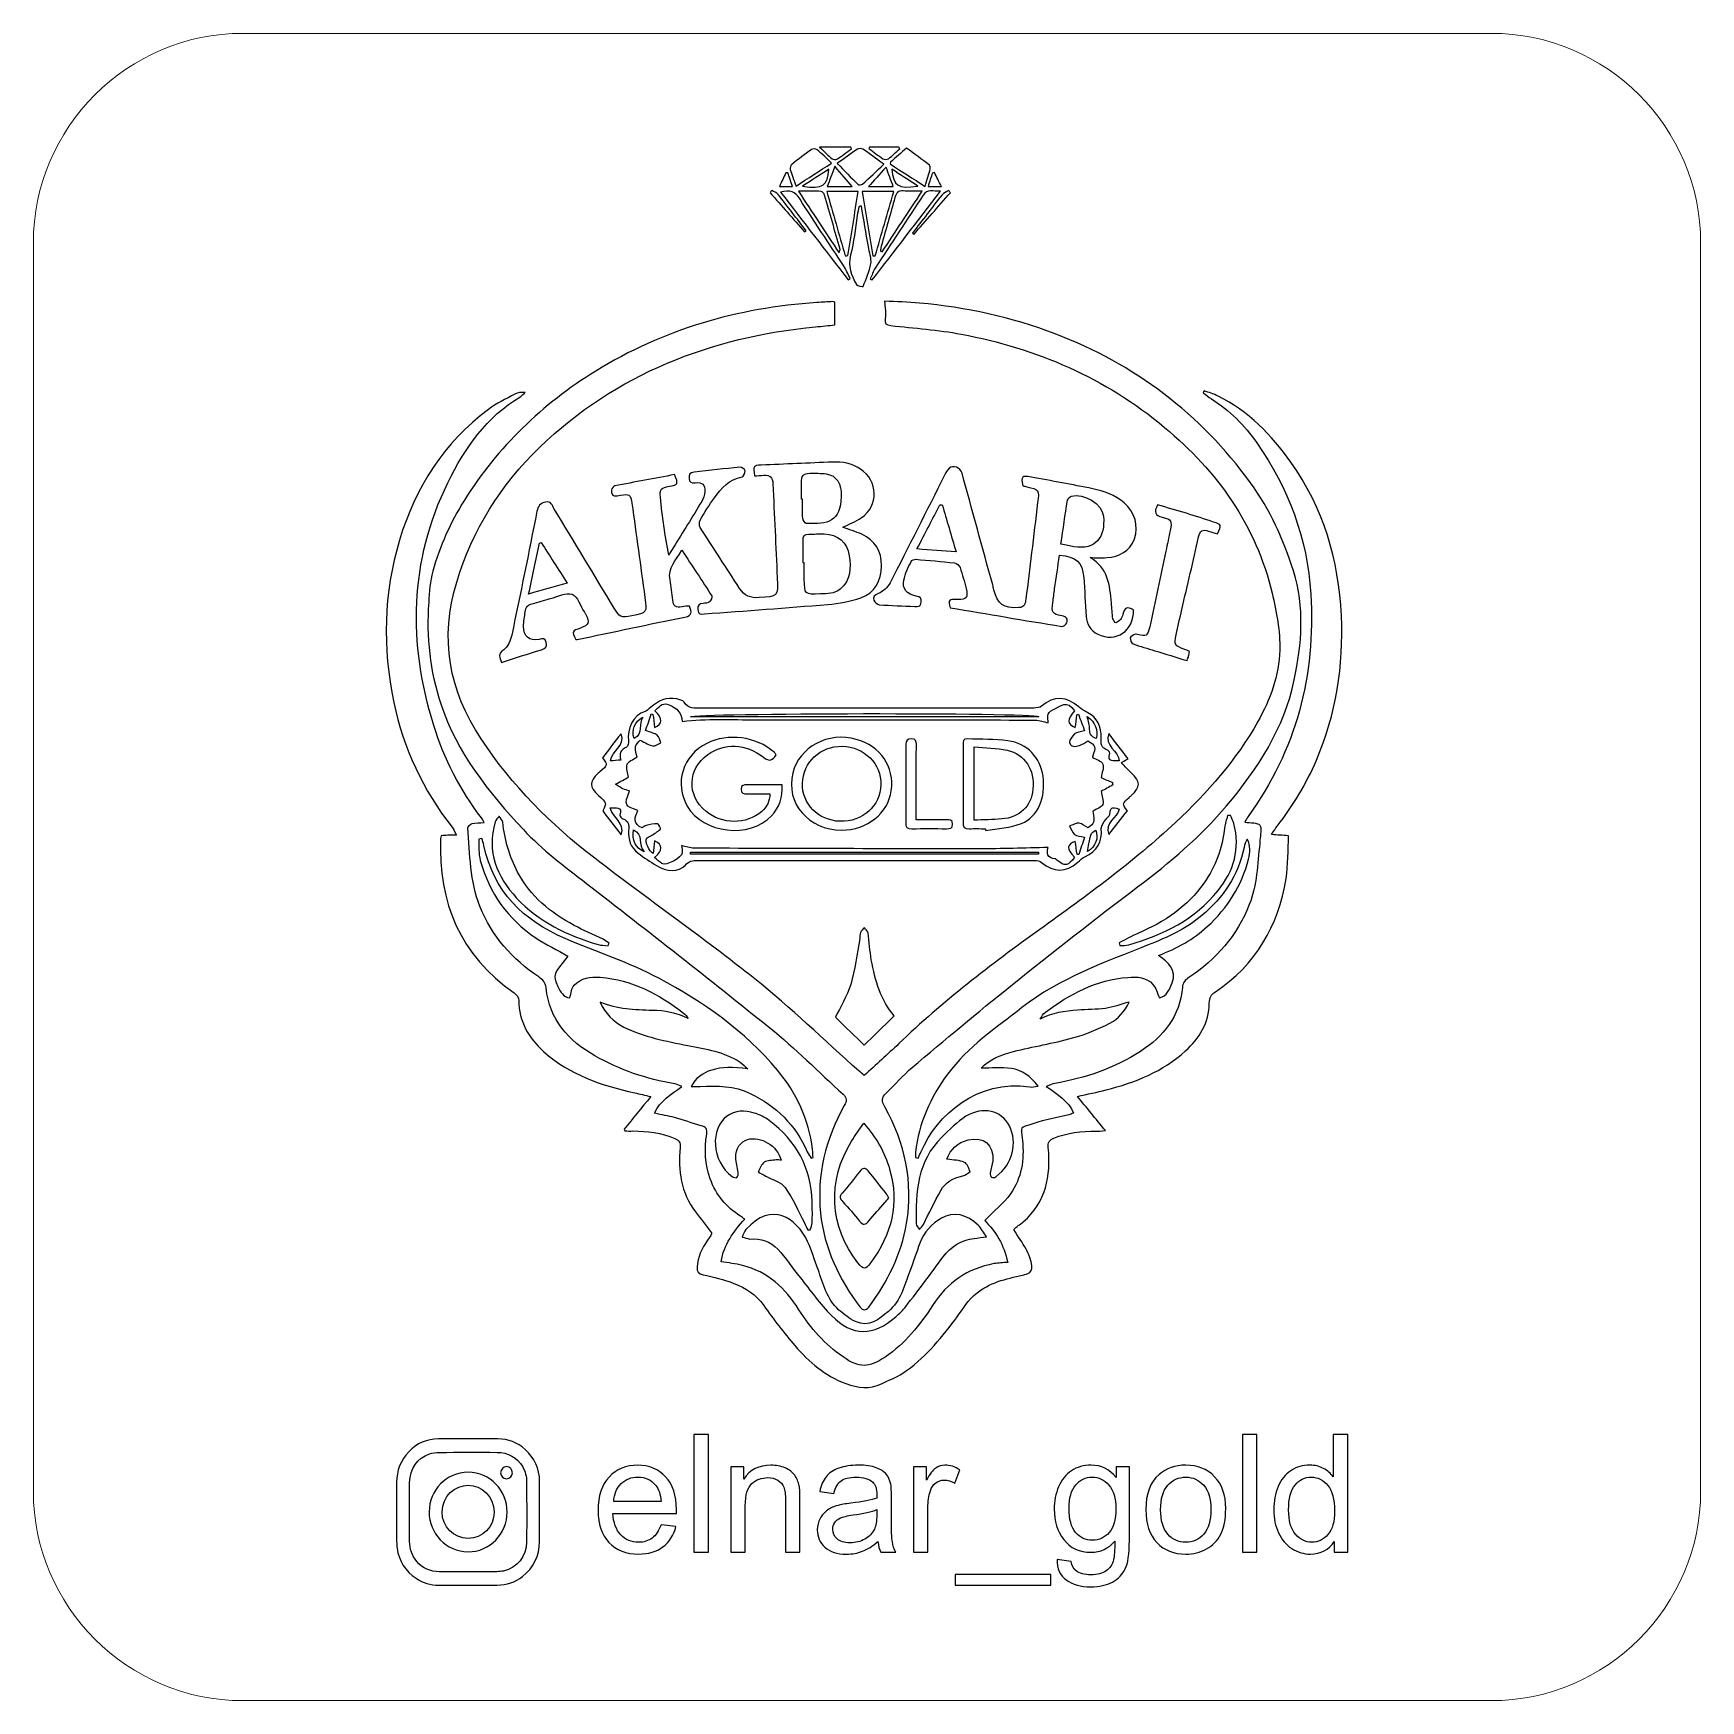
# Model space of a CAD drawing. Header units: millimetres. Extents: x -397.7 to -347.9, y -110.1 to -60.3.
import ezdxf

# ---------------------------------------------------------------- set-up
doc = ezdxf.new("R2010")
doc.units = ezdxf.units.MM
doc.header["$MEASUREMENT"] = 0
doc.layers.add('Layer 1', color=7, linetype='Continuous')

msp = doc.modelspace()

# ---------------------------------------------------------------- linework, layer by layer
at = {"layer": 'Layer 1', "color": 250, "lineweight": 18}
msp.add_open_spline([(-391.4236, -60.2835), (-391.4236, -60.2835), (-354.1362, -60.2835), (-354.1362, -60.2835), (-350.6903, -60.2835), (-347.8799, -63.0939), (-347.8799, -66.5398), (-347.8799, -66.5398), (-347.8799, -103.8272), (-347.8799, -103.8272), (-347.8799, -107.2731), (-350.6903, -110.0835), (-354.1362, -110.0835), (-354.1362, -110.0835), (-391.4236, -110.0835), (-391.4236, -110.0835), (-394.8695, -110.0835), (-397.6799, -107.2731), (-397.6799, -103.8272), (-397.6799, -103.8272), (-397.6799, -66.5398), (-397.6799, -66.5398), (-397.6799, -63.0939), (-394.8695, -60.2835), (-391.4236, -60.2835)], degree=3, knots=[0, 0, 0, 0, 0.125, 0.125, 0.125, 0.25, 0.25, 0.25, 0.375, 0.375, 0.375, 0.5, 0.5, 0.5, 0.625, 0.625, 0.625, 0.75, 0.75, 0.75, 0.875, 0.875, 0.875, 1, 1, 1, 1], dxfattribs=at)
msp.add_open_spline([(-391.4236, -60.2835), (-391.4236, -60.2835), (-354.1362, -60.2835), (-354.1362, -60.2835), (-350.6903, -60.2835), (-347.8799, -63.0939), (-347.8799, -66.5398), (-347.8799, -66.5398), (-347.8799, -103.8272), (-347.8799, -103.8272), (-347.8799, -107.2731), (-350.6903, -110.0835), (-354.1362, -110.0835), (-354.1362, -110.0835), (-391.4236, -110.0835), (-391.4236, -110.0835), (-394.8695, -110.0835), (-397.6799, -107.2731), (-397.6799, -103.8272), (-397.6799, -103.8272), (-397.6799, -66.5398), (-397.6799, -66.5398), (-397.6799, -63.0939), (-394.8695, -60.2835), (-391.4236, -60.2835)], degree=3, knots=[0, 0, 0, 0, 0.125, 0.125, 0.125, 0.25, 0.25, 0.25, 0.375, 0.375, 0.375, 0.5, 0.5, 0.5, 0.625, 0.625, 0.625, 0.75, 0.75, 0.75, 0.875, 0.875, 0.875, 1, 1, 1, 1], dxfattribs=at)
at = {"layer": 'Layer 1', "color": 240}
for points, knots in [([(-373.8377, -64.1591), (-374.206, -64.3972), (-374.538, -64.6121), (-374.8985, -64.8457), (-374.9659, -64.6555), (-375.0265, -64.5036), (-375.0708, -64.3469), (-375.0828, -64.3051), (-375.0617, -64.2294), (-375.0287, -64.2028), (-374.8355, -64.0457), (-374.6375, -63.8943), (-374.4333, -63.7518), (-374.3969, -63.7265), (-374.3062, -63.7306), (-374.2719, -63.7584), (-374.1298, -63.8758), (-373.9995, -64.0073), (-373.8377, -64.1591)], [0, 0, 0, 0, 0.1666667, 0.1666667, 0.1666667, 0.3333333, 0.3333333, 0.3333333, 0.5, 0.5, 0.5, 0.6666667, 0.6666667, 0.6666667, 0.8333333, 0.8333333, 0.8333333, 1, 1, 1, 1]), ([(-373.2476, -63.7301), (-373.3907, -63.8354), (-373.5306, -63.9454), (-373.6797, -64.0424), (-373.7121, -64.0641), (-373.7907, -64.056), (-373.8224, -64.0301), (-373.9382, -63.936), (-374.0432, -63.828), (-374.1944, -63.6859), (-373.8439, -63.6859), (-373.5546, -63.6859), (-373.2651, -63.6859), (-373.2594, -63.7007), (-373.2533, -63.7154), (-373.2476, -63.7301)], [0, 0, 0, 0, 0.2, 0.2, 0.2, 0.4, 0.4, 0.4, 0.6, 0.6, 0.6, 0.8, 0.8, 0.8, 1, 1, 1, 1]), ([(-373.6662, -64.1734), (-373.4502, -64.0167), (-373.2634, -63.8742), (-373.0679, -63.7445), (-373.0284, -63.7183), (-372.9416, -63.7175), (-372.9022, -63.7437), (-372.7014, -63.8766), (-372.509, -64.0223), (-372.2787, -64.1889), (-372.5001, -64.4005), (-372.701, -64.5981), (-372.9098, -64.7868), (-372.9377, -64.8117), (-373.026, -64.8143), (-373.051, -64.7905), (-373.2549, -64.5961), (-373.4504, -64.3923), (-373.6662, -64.1734)], [0, 0, 0, 0, 0.1666667, 0.1666667, 0.1666667, 0.3333333, 0.3333333, 0.3333333, 0.5, 0.5, 0.5, 0.6666667, 0.6666667, 0.6666667, 0.8333333, 0.8333333, 0.8333333, 1, 1, 1, 1]), ([(-372.7026, -63.6835), (-372.4123, -63.6835), (-372.1221, -63.6835), (-371.832, -63.6835), (-371.8223, -63.6995), (-371.8131, -63.7154), (-371.8034, -63.7314), (-371.9142, -63.8321), (-372.0198, -63.9397), (-372.1388, -64.0293), (-372.1744, -64.056), (-372.2615, -64.0526), (-372.3022, -64.0269), (-372.4469, -63.9352), (-372.582, -63.828), (-372.7205, -63.7265), (-372.7146, -63.7122), (-372.7087, -63.6979), (-372.7026, -63.6835)], [0, 0, 0, 0, 0.1666667, 0.1666667, 0.1666667, 0.3333333, 0.3333333, 0.3333333, 0.5, 0.5, 0.5, 0.6666667, 0.6666667, 0.6666667, 0.8333333, 0.8333333, 0.8333333, 1, 1, 1, 1]), ([(-372.0901, -64.1836), (-372.0781, -64.1434), (-372.0785, -64.1349), (-372.0741, -64.1313), (-371.915, -63.9917), (-371.7555, -63.8522), (-371.5961, -63.713), (-371.3683, -63.8812), (-371.1393, -64.0477), (-370.9152, -64.2205), (-370.8916, -64.2384), (-370.8828, -64.2974), (-370.892, -64.3314), (-370.9336, -64.4905), (-370.9839, -64.6477), (-371.0465, -64.8567), (-371.4116, -64.621), (-371.7488, -64.4037), (-372.0901, -64.1836)], [0, 0, 0, 0, 0.1666667, 0.1666667, 0.1666667, 0.3333333, 0.3333333, 0.3333333, 0.5, 0.5, 0.5, 0.6666667, 0.6666667, 0.6666667, 0.8333333, 0.8333333, 0.8333333, 1, 1, 1, 1]), ([(-375.0067, -64.8617), (-375.151, -64.8617), (-375.2518, -64.8617), (-375.3974, -64.8617), (-375.3255, -64.7066), (-375.2654, -64.5768), (-375.2049, -64.4468), (-375.1844, -64.4476), (-375.1641, -64.4484), (-375.1437, -64.4492), (-375.1019, -64.5748), (-375.0604, -64.7), (-375.0067, -64.8617)], [0, 0, 0, 0, 0.25, 0.25, 0.25, 0.5, 0.5, 0.5, 0.75, 0.75, 0.75, 1, 1, 1, 1]), ([(-374.7053, -64.851), (-374.4201, -64.6652), (-374.1817, -64.5106), (-373.9246, -64.3437), (-373.9543, -64.8384), (-374.096, -64.9329), (-374.7053, -64.851)], [0, 0, 0, 0, 0.5, 0.5, 0.5, 1, 1, 1, 1]), ([(-373.7433, -64.2535), (-373.5415, -64.4864), (-373.3774, -64.6755), (-373.2206, -64.8559), (-373.4333, -64.8559), (-373.6821, -64.8559), (-373.9653, -64.8559), (-373.8959, -64.6677), (-373.8312, -64.4921), (-373.7433, -64.2535)], [0, 0, 0, 0, 0.3333333, 0.3333333, 0.3333333, 0.6666667, 0.6666667, 0.6666667, 1, 1, 1, 1]), ([(-372.2104, -64.2818), (-372.1317, -64.4918), (-372.0672, -64.6636), (-371.9934, -64.8609), (-372.2751, -64.8609), (-372.5246, -64.8609), (-372.7357, -64.8609), (-372.5779, -64.6874), (-372.41, -64.502), (-372.2104, -64.2818)], [0, 0, 0, 0, 0.3333333, 0.3333333, 0.3333333, 0.6666667, 0.6666667, 0.6666667, 1, 1, 1, 1]), ([(-371.2604, -64.8518), (-371.8738, -64.9247), (-371.9905, -64.8453), (-372.0366, -64.3411), (-371.7792, -64.5106), (-371.5442, -64.6652), (-371.2604, -64.8518)], [0, 0, 0, 0, 0.5, 0.5, 0.5, 1, 1, 1, 1]), ([(-370.559, -64.8604), (-370.7154, -64.8604), (-370.822, -64.8604), (-370.9576, -64.8604), (-370.9083, -64.7099), (-370.8668, -64.5821), (-370.8257, -64.4549), (-370.8045, -64.4508), (-370.7837, -64.4471), (-370.7626, -64.4434), (-370.6997, -64.5719), (-370.6371, -64.7008), (-370.559, -64.8604)], [0, 0, 0, 0, 0.25, 0.25, 0.25, 0.5, 0.5, 0.5, 0.75, 0.75, 0.75, 1, 1, 1, 1]), ([(-375.6259, -64.9815), (-375.5622, -65.0184), (-375.4805, -65.0404), (-375.438, -65.0942), (-375.1536, -65.4518), (-374.8775, -65.8164), (-374.599, -66.1785), (-374.6134, -66.1909), (-374.6277, -66.2033), (-374.6421, -66.2155), (-374.9858, -65.8246), (-375.3296, -65.4333), (-375.6735, -65.0425), (-375.6574, -65.0221), (-375.6417, -65.0021), (-375.6259, -64.9815)], [0, 0, 0, 0, 0.2, 0.2, 0.2, 0.4, 0.4, 0.4, 0.6, 0.6, 0.6, 0.8, 0.8, 0.8, 1, 1, 1, 1]), ([(-375.3628, -65.0241), (-375.0804, -64.9512), (-374.9204, -65.0123), (-374.7806, -65.2353), (-374.3611, -65.906), (-373.9132, -66.5592), (-373.4808, -67.2222), (-373.4034, -67.3408), (-373.3484, -67.4743), (-373.2833, -67.6011), (-373.3039, -67.6143), (-373.3243, -67.6275), (-373.3449, -67.6408), (-374.0117, -66.7762), (-374.6783, -65.9117), (-375.3628, -65.0241)], [0, 0, 0, 0, 0.2, 0.2, 0.2, 0.4, 0.4, 0.4, 0.6, 0.6, 0.6, 0.8, 0.8, 0.8, 1, 1, 1, 1]), ([(-373.6118, -66.8437), (-374.0233, -66.2194), (-374.408, -65.6359), (-374.829, -64.9971), (-374.5647, -64.9971), (-374.356, -64.9918), (-374.1482, -65.0029), (-374.1115, -65.0045), (-374.06, -65.0707), (-374.0467, -65.1167), (-373.8887, -65.6548), (-373.7369, -66.1952), (-373.5842, -66.7351), (-373.5813, -66.7462), (-373.5903, -66.761), (-373.6118, -66.8437)], [0, 0, 0, 0, 0.2, 0.2, 0.2, 0.4, 0.4, 0.4, 0.6, 0.6, 0.6, 0.8, 0.8, 0.8, 1, 1, 1, 1]), ([(-373.9838, -65.0048), (-373.6596, -65.0048), (-373.3715, -65.0048), (-373.039, -65.0048), (-373.1459, -65.6564), (-373.2498, -66.2899), (-373.3537, -66.9234), (-373.3796, -66.9242), (-373.4055, -66.9251), (-373.4312, -66.9259), (-373.6133, -66.2929), (-373.7956, -65.66), (-373.9838, -65.0048)], [0, 0, 0, 0, 0.25, 0.25, 0.25, 0.5, 0.5, 0.5, 0.75, 0.75, 0.75, 1, 1, 1, 1]), ([(-372.9262, -65.0102), (-372.6023, -65.0102), (-372.3094, -65.0102), (-371.9799, -65.0102), (-372.1693, -65.6666), (-372.3506, -66.2962), (-372.5321, -66.9259), (-372.557, -66.9267), (-372.5822, -66.9273), (-372.6072, -66.9277), (-372.7123, -66.2955), (-372.8174, -65.6634), (-372.9262, -65.0102)], [0, 0, 0, 0, 0.25, 0.25, 0.25, 0.5, 0.5, 0.5, 0.75, 0.75, 0.75, 1, 1, 1, 1]), ([(-370.5806, -64.9992), (-371.2863, -65.9133), (-371.9559, -66.7818), (-372.6256, -67.6499), (-372.6443, -67.6397), (-372.6632, -67.6295), (-372.6819, -67.6191), (-372.6328, -67.5101), (-372.5972, -67.3921), (-372.5327, -67.2933), (-372.0589, -66.5662), (-371.578, -65.8437), (-371.1014, -65.1183), (-370.9771, -64.9287), (-370.8057, -65.0029), (-370.5806, -64.9992)], [0, 0, 0, 0, 0.2, 0.2, 0.2, 0.4, 0.4, 0.4, 0.6, 0.6, 0.6, 0.8, 0.8, 0.8, 1, 1, 1, 1]), ([(-371.1289, -64.993), (-371.553, -65.6359), (-371.9394, -66.2219), (-372.3262, -66.8079), (-372.3427, -66.8019), (-372.3589, -66.7954), (-372.3754, -66.789), (-372.3698, -66.7404), (-372.3702, -66.6903), (-372.3573, -66.6438), (-372.2204, -66.1562), (-372.0781, -65.6703), (-371.9446, -65.1821), (-371.9082, -65.049), (-371.8495, -64.9804), (-371.7004, -64.9906), (-371.5275, -65.0021), (-371.3531, -64.993), (-371.1289, -64.993)], [0, 0, 0, 0, 0.1666667, 0.1666667, 0.1666667, 0.3333333, 0.3333333, 0.3333333, 0.5, 0.5, 0.5, 0.6666667, 0.6666667, 0.6666667, 0.8333333, 0.8333333, 0.8333333, 1, 1, 1, 1]), ([(-371.4231, -66.2539), (-371.1286, -65.8699), (-370.8372, -65.484), (-370.5372, -65.1047), (-370.4912, -65.0466), (-370.4064, -65.0196), (-370.3398, -64.9783), (-370.3225, -65), (-370.3057, -65.0221), (-370.2886, -65.0438), (-370.6539, -65.4599), (-371.0191, -65.8757), (-371.3843, -66.2921), (-371.3971, -66.2793), (-371.4103, -66.2665), (-371.4231, -66.2539)], [0, 0, 0, 0, 0.2, 0.2, 0.2, 0.4, 0.4, 0.4, 0.6, 0.6, 0.6, 0.8, 0.8, 0.8, 1, 1, 1, 1]), ([(-372.9472, -65.4485), (-372.8777, -65.8499), (-372.8079, -66.2512), (-372.739, -66.6527), (-372.7097, -66.8239), (-372.64, -67.0024), (-372.6654, -67.1654), (-372.7018, -67.3981), (-372.8063, -67.6206), (-372.895, -67.8421), (-372.8989, -67.8522), (-373.0764, -67.8325), (-373.0981, -67.7891), (-373.2373, -67.5124), (-373.3636, -67.2418), (-373.2705, -66.8998), (-373.1667, -66.5196), (-373.1365, -66.1196), (-373.0727, -65.7284), (-373.0575, -65.635), (-373.0356, -65.5429), (-373.0168, -65.4505), (-372.9936, -65.4501), (-372.9704, -65.4493), (-372.9472, -65.4485)], [0, 0, 0, 0, 0.125, 0.125, 0.125, 0.25, 0.25, 0.25, 0.375, 0.375, 0.375, 0.5, 0.5, 0.5, 0.625, 0.625, 0.625, 0.75, 0.75, 0.75, 0.875, 0.875, 0.875, 1, 1, 1, 1]), ([(-372.2523, -68.2833), (-371.9042, -68.3015), (-371.5581, -68.3081), (-371.2142, -68.3393), (-369.8227, -68.4661), (-368.4675, -68.7605), (-367.1599, -69.2592), (-364.777, -70.1682), (-362.8252, -71.6456), (-361.3242, -73.7094), (-360.7424, -74.5092), (-360.3405, -75.3974), (-360.0426, -76.3408), (-359.6997, -77.4279), (-359.7929, -78.5109), (-360.0191, -79.5949), (-360.322, -81.0461), (-361.1021, -82.2419), (-362.0412, -83.357), (-362.8221, -84.2842), (-363.7367, -85.0529), (-364.6998, -85.7795), (-365.9758, -86.7423), (-367.2327, -87.7313), (-368.481, -88.7295), (-369.4793, -89.5279), (-370.458, -90.3516), (-371.435, -91.1765), (-371.7099, -91.4083), (-371.943, -91.6889), (-372.2071, -91.9345), (-372.3538, -92.0704), (-372.3419, -92.1807), (-372.2492, -92.3469), (-371.6442, -93.4315), (-371.3951, -94.5876), (-371.5973, -95.8249), (-371.7504, -96.76), (-372.1711, -97.5757), (-372.727, -98.3295), (-372.8059, -98.4369), (-372.9107, -98.4333), (-372.9886, -98.3289), (-373.6159, -97.4906), (-374.0621, -96.5746), (-374.1677, -95.5183), (-374.2823, -94.373), (-374.0182, -93.3076), (-373.4599, -92.3114), (-373.3829, -92.174), (-373.3738, -92.0797), (-373.4946, -91.9702), (-374.225, -91.3076), (-374.9213, -90.6029), (-375.687, -89.984), (-377.4924, -88.5246), (-379.3239, -87.0966), (-381.1584, -85.6738), (-381.813, -85.1662), (-382.4773, -84.6732), (-383.0444, -84.066), (-384.0799, -82.957), (-385.0203, -81.7856), (-385.5084, -80.3143), (-385.8364, -79.3252), (-385.9482, -78.3122), (-385.8716, -77.2772), (-385.8486, -76.9666), (-385.8338, -76.6478), (-385.7511, -76.3505), (-385.5422, -75.5979), (-385.22, -74.8875), (-384.8047, -74.2267), (-383.8031, -72.6333), (-382.4796, -71.3585), (-380.8828, -70.3716), (-378.8596, -69.1212), (-376.6405, -68.4852), (-374.2772, -68.3229), (-374.1176, -68.3119), (-373.958, -68.303), (-373.7982, -68.295), (-373.779, -68.2939), (-373.7593, -68.3053), (-373.7436, -68.3096), (-373.7436, -68.532), (-373.7436, -68.7497), (-373.7436, -68.9927), (-373.9251, -69.0113), (-374.1216, -69.0317), (-374.3183, -69.0511), (-377.4541, -69.3595), (-380.2579, -70.4398), (-382.5591, -72.6487), (-383.7282, -73.7712), (-384.5573, -75.1124), (-385.0347, -76.6714), (-385.5513, -78.3584), (-385.2666, -79.9048), (-384.3045, -81.3594), (-383.3848, -82.7501), (-382.2249, -83.9131), (-380.9124, -84.9223), (-379.3312, -86.138), (-377.6959, -87.2837), (-376.1349, -88.5246), (-375.0539, -89.3838), (-374.0595, -90.3516), (-373.026, -91.2712), (-372.975, -91.3164), (-372.923, -91.3608), (-372.862, -91.4138), (-372.5115, -91.0902), (-372.1648, -90.7816), (-371.8307, -90.4599), (-370.5251, -89.2027), (-369.0892, -88.1093), (-367.6215, -87.0516), (-366.2231, -86.0437), (-364.8249, -85.0322), (-363.5625, -83.8516), (-362.6087, -82.9598), (-361.7514, -81.9861), (-361.1068, -80.8423), (-360.7339, -80.1801), (-360.4718, -79.4627), (-360.4531, -78.7084), (-360.439, -78.1415), (-360.545, -77.5591), (-360.6785, -77.0029), (-361.1636, -74.9791), (-362.3125, -73.3696), (-363.8915, -72.0525), (-365.661, -70.576), (-367.7114, -69.6919), (-369.9629, -69.2691), (-370.6566, -69.1387), (-371.3652, -69.0874), (-372.068, -69.0109), (-372.2148, -68.9949), (-372.2532, -68.9577), (-372.2334, -68.8058), (-372.2127, -68.6456), (-372.2427, -68.479), (-372.2523, -68.2833)], [0, 0, 0, 0, 0.0208333, 0.0208333, 0.0208333, 0.0416667, 0.0416667, 0.0416667, 0.0625, 0.0625, 0.0625, 0.0833333, 0.0833333, 0.0833333, 0.1041667, 0.1041667, 0.1041667, 0.125, 0.125, 0.125, 0.1458333, 0.1458333, 0.1458333, 0.1666667, 0.1666667, 0.1666667, 0.1875, 0.1875, 0.1875, 0.2083333, 0.2083333, 0.2083333, 0.2291667, 0.2291667, 0.2291667, 0.25, 0.25, 0.25, 0.2708333, 0.2708333, 0.2708333, 0.2916667, 0.2916667, 0.2916667, 0.3125, 0.3125, 0.3125, 0.3333333, 0.3333333, 0.3333333, 0.3541667, 0.3541667, 0.3541667, 0.375, 0.375, 0.375, 0.3958333, 0.3958333, 0.3958333, 0.4166667, 0.4166667, 0.4166667, 0.4375, 0.4375, 0.4375, 0.4583333, 0.4583333, 0.4583333, 0.4791667, 0.4791667, 0.4791667, 0.5, 0.5, 0.5, 0.5208333, 0.5208333, 0.5208333, 0.5416667, 0.5416667, 0.5416667, 0.5625, 0.5625, 0.5625, 0.5833333, 0.5833333, 0.5833333, 0.6041667, 0.6041667, 0.6041667, 0.625, 0.625, 0.625, 0.6458333, 0.6458333, 0.6458333, 0.6666667, 0.6666667, 0.6666667, 0.6875, 0.6875, 0.6875, 0.7083333, 0.7083333, 0.7083333, 0.7291667, 0.7291667, 0.7291667, 0.75, 0.75, 0.75, 0.7708333, 0.7708333, 0.7708333, 0.7916667, 0.7916667, 0.7916667, 0.8125, 0.8125, 0.8125, 0.8333333, 0.8333333, 0.8333333, 0.8541667, 0.8541667, 0.8541667, 0.875, 0.875, 0.875, 0.8958333, 0.8958333, 0.8958333, 0.9166667, 0.9166667, 0.9166667, 0.9375, 0.9375, 0.9375, 0.9583333, 0.9583333, 0.9583333, 0.9791667, 0.9791667, 0.9791667, 1, 1, 1, 1]), ([(-380.0322, -93.0108), (-379.7743, -92.6962), (-379.5168, -92.3813), (-379.2358, -92.0384), (-379.4155, -91.9986), (-379.5666, -91.9649), (-379.7176, -91.9309), (-380.7111, -91.7096), (-381.6604, -91.3887), (-382.4381, -90.6953), (-382.8928, -90.2902), (-383.1738, -89.7971), (-383.1805, -89.1672), (-383.1812, -89.0913), (-383.2494, -88.9905), (-383.3162, -88.9442), (-384.9283, -87.8229), (-385.59, -86.2516), (-385.5151, -84.3286), (-385.5143, -84.3088), (-385.5048, -84.2893), (-385.4943, -84.2512), (-385.4313, -84.2464), (-385.3642, -84.2397), (-385.2974, -84.2373), (-385.23, -84.2345), (-385.1624, -84.2366), (-385.0394, -84.2366), (-385.1, -84.1275), (-385.1291, -84.0551), (-385.1751, -83.9957), (-386.0364, -82.8843), (-386.6276, -81.647), (-386.9152, -80.2685), (-387.2556, -78.6378), (-387.2206, -77.0086), (-386.7425, -75.4185), (-386.2719, -73.8536), (-385.4215, -72.5116), (-384.09, -71.5191), (-383.8469, -71.3378), (-383.5675, -71.2037), (-383.2994, -71.0583), (-383.2133, -71.0118), (-383.1091, -70.999), (-382.9911, -71.013), (-383.035, -71.0524), (-383.0736, -71.1001), (-383.1232, -71.1298), (-384.1434, -71.7392), (-384.7919, -72.6651), (-385.2993, -73.7042), (-386.4491, -76.06), (-386.483, -78.4877), (-385.7223, -80.9537), (-385.4127, -81.9578), (-384.9333, -82.8818), (-384.2947, -83.7198), (-384.2704, -83.7519), (-384.252, -83.7887), (-384.2114, -83.8544), (-384.3472, -83.8645), (-384.463, -83.8601), (-384.5711, -83.8872), (-384.6254, -83.9008), (-384.7088, -83.9761), (-384.7054, -84.0169), (-384.6334, -84.8041), (-384.6424, -85.6056), (-384.3443, -86.3566), (-383.9886, -87.253), (-383.3716, -87.9355), (-382.581, -88.4687), (-382.4574, -88.5518), (-382.3837, -88.6341), (-382.3663, -88.7926), (-382.2621, -89.7418), (-381.6968, -90.3769), (-380.9048, -90.8243), (-380.1624, -91.2437), (-379.3632, -91.5235), (-378.517, -91.6585), (-378.4612, -91.6673), (-378.4089, -91.6984), (-378.3113, -91.7363), (-378.6392, -91.9765), (-378.9561, -92.1679), (-379.1265, -92.5403), (-378.9108, -92.5856), (-378.7151, -92.6163), (-378.5256, -92.6682), (-378.2579, -92.7419), (-377.9961, -92.8365), (-377.7288, -92.9112), (-377.589, -92.95), (-377.5448, -93.0142), (-377.5683, -93.1638), (-377.6397, -93.6166), (-377.6199, -94.0676), (-377.4612, -94.5017), (-377.2885, -94.9745), (-376.9825, -95.3438), (-376.5546, -95.6107), (-376.5144, -95.6358), (-376.4795, -95.6686), (-376.4314, -95.7067), (-376.7696, -96.0734), (-377.0552, -96.4611), (-377.1386, -96.9729), (-376.9174, -97.0102), (-376.7048, -97.0318), (-376.4996, -97.0832), (-375.7403, -97.2734), (-375.225, -97.7618), (-374.8118, -98.4116), (-374.465, -98.9571), (-374.0371, -99.4473), (-373.4947, -99.8188), (-373.0019, -100.1563), (-372.7301, -100.1512), (-372.2367, -99.8196), (-371.6405, -99.4194), (-371.2006, -98.8687), (-370.8217, -98.2786), (-370.38, -97.59), (-369.7799, -97.1788), (-368.9867, -97.0305), (-368.9182, -97.0181), (-368.8484, -97.015), (-368.7791, -97.0086), (-368.7196, -97.003), (-368.6598, -96.999), (-368.577, -96.9926), (-368.6832, -96.4722), (-368.9411, -96.0642), (-369.2647, -95.7462), (-368.9957, -95.4708), (-368.7056, -95.2358), (-368.4946, -94.9441), (-368.1557, -94.4754), (-368.0822, -93.9246), (-368.1347, -93.352), (-368.177, -92.8853), (-368.2577, -92.998), (-367.8013, -92.8442), (-367.4608, -92.7295), (-367.1023, -92.6682), (-366.752, -92.5824), (-366.7075, -92.5711), (-366.6649, -92.5536), (-366.6092, -92.5347), (-366.7655, -92.1647), (-367.0871, -91.9773), (-367.4252, -91.7355), (-367.3066, -91.694), (-367.2418, -91.6609), (-367.1735, -91.6488), (-366.2604, -91.491), (-365.3943, -91.1968), (-364.6143, -90.6945), (-363.919, -90.247), (-363.4358, -89.6383), (-363.36, -88.7783), (-363.3472, -88.6336), (-363.2772, -88.5622), (-363.1668, -88.4878), (-362.3529, -87.9375), (-361.7202, -87.2334), (-361.3605, -86.3072), (-361.1327, -85.7211), (-361.1165, -85.0974), (-361.0477, -84.4832), (-361.0441, -84.4488), (-361.0446, -84.4136), (-361.0433, -84.3789), (-361.0382, -84.2271), (-360.9745, -84.031), (-361.0456, -83.9363), (-361.1111, -83.8496), (-361.3221, -83.8724), (-361.4973, -83.842), (-361.4637, -83.7839), (-361.4357, -83.7249), (-361.3981, -83.6732), (-359.9563, -81.689), (-359.3765, -79.4652), (-359.5255, -77.0299), (-359.6278, -75.3657), (-360.187, -73.8692), (-361.1384, -72.5137), (-361.5037, -71.9929), (-361.9408, -71.537), (-362.4939, -71.205), (-362.5826, -71.1517), (-362.6606, -71.0797), (-362.7432, -71.0164), (-362.7317, -70.9966), (-362.72, -70.977), (-362.7085, -70.9571), (-362.5695, -71.0109), (-362.4252, -71.0543), (-362.2921, -71.1203), (-361.3818, -71.5698), (-360.7012, -72.2744), (-360.1225, -73.0908), (-359.149, -74.4652), (-358.6871, -76.0041), (-358.6104, -77.6782), (-358.5417, -79.176), (-358.7638, -80.6162), (-359.3581, -81.9954), (-359.6619, -82.701), (-360.0506, -83.3562), (-360.5274, -83.9594), (-360.5805, -84.0263), (-360.6213, -84.1028), (-360.6948, -84.2169), (-360.5122, -84.2288), (-360.3783, -84.2374), (-360.1864, -84.2501), (-360.2102, -84.6803), (-360.1977, -85.1122), (-360.2645, -85.5316), (-360.4894, -86.9512), (-361.1696, -88.1003), (-362.3753, -88.9126), (-362.5011, -88.9973), (-362.5551, -89.086), (-362.5554, -89.2487), (-362.5575, -89.837), (-362.8472, -90.2941), (-363.2692, -90.6772), (-363.9469, -91.2924), (-364.7677, -91.6209), (-365.6393, -91.8423), (-365.9127, -91.9118), (-366.1893, -91.9673), (-366.4946, -92.0357), (-366.2172, -92.3738), (-365.957, -92.6907), (-365.6561, -93.0574), (-365.7952, -93.0662), (-365.8651, -93.075), (-365.9351, -93.0745), (-366.3691, -93.0683), (-366.7939, -93.1162), (-367.1995, -93.2832), (-367.327, -93.336), (-367.3821, -93.4043), (-367.3653, -93.5665), (-367.279, -94.415), (-367.4349, -95.1898), (-368.1118, -95.7841), (-368.1587, -95.8252), (-368.2125, -95.8577), (-368.2617, -95.8963), (-368.3091, -95.9336), (-368.3547, -95.9736), (-368.3979, -96.0099), (-368.2666, -96.2166), (-368.141, -96.4067), (-368.0239, -96.6018), (-367.978, -96.679), (-367.9452, -96.7648), (-367.916, -96.8498), (-367.7846, -97.2348), (-367.8328, -97.3172), (-368.2221, -97.397), (-368.7237, -97.5001), (-369.2192, -97.6395), (-369.6004, -97.9944), (-369.8198, -98.1986), (-369.9729, -98.4739), (-370.1567, -98.7166), (-370.6067, -99.312), (-371.0858, -99.8814), (-371.7112, -100.3022), (-371.905, -100.4325), (-372.1327, -100.5116), (-372.3446, -100.6156), (-372.7014, -100.7901), (-373.0479, -100.7466), (-373.4113, -100.6118), (-374.0326, -100.3817), (-374.5136, -99.9685), (-374.933, -99.4803), (-375.2629, -99.0962), (-375.5723, -98.6925), (-375.865, -98.2794), (-376.0942, -97.9565), (-376.4037, -97.7542), (-376.7555, -97.6196), (-377.052, -97.5057), (-377.3654, -97.4302), (-377.677, -97.3643), (-377.8233, -97.3331), (-377.857, -97.2662), (-377.8541, -97.1389), (-377.847, -96.8328), (-377.7094, -96.5778), (-377.5436, -96.3335), (-377.474, -96.2312), (-377.3993, -96.1321), (-377.4227, -96.1127), (-377.5817, -95.902), (-377.7388, -95.6898), (-377.9001, -95.4812), (-378.3407, -94.9101), (-378.4253, -94.2509), (-378.3635, -93.5622), (-378.35, -93.412), (-378.3983, -93.3376), (-378.5168, -93.2897), (-378.9218, -93.1258), (-379.3457, -93.0659), (-379.7802, -93.0687), (-379.857, -93.0691), (-379.9339, -93.0687), (-380.0108, -93.0687), (-380.0179, -93.0495), (-380.025, -93.0299), (-380.0322, -93.0108)], [0, 0, 0, 0, 0.0093458, 0.0093458, 0.0093458, 0.0186916, 0.0186916, 0.0186916, 0.0280374, 0.0280374, 0.0280374, 0.0373832, 0.0373832, 0.0373832, 0.046729, 0.046729, 0.046729, 0.0560748, 0.0560748, 0.0560748, 0.0654206, 0.0654206, 0.0654206, 0.0747664, 0.0747664, 0.0747664, 0.0841121, 0.0841121, 0.0841121, 0.0934579, 0.0934579, 0.0934579, 0.1028037, 0.1028037, 0.1028037, 0.1121495, 0.1121495, 0.1121495, 0.1214953, 0.1214953, 0.1214953, 0.1308411, 0.1308411, 0.1308411, 0.1401869, 0.1401869, 0.1401869, 0.1495327, 0.1495327, 0.1495327, 0.1588785, 0.1588785, 0.1588785, 0.1682243, 0.1682243, 0.1682243, 0.1775701, 0.1775701, 0.1775701, 0.1869159, 0.1869159, 0.1869159, 0.1962617, 0.1962617, 0.1962617, 0.2056075, 0.2056075, 0.2056075, 0.2149533, 0.2149533, 0.2149533, 0.2242991, 0.2242991, 0.2242991, 0.2336449, 0.2336449, 0.2336449, 0.2429907, 0.2429907, 0.2429907, 0.2523364, 0.2523364, 0.2523364, 0.2616822, 0.2616822, 0.2616822, 0.271028, 0.271028, 0.271028, 0.2803738, 0.2803738, 0.2803738, 0.2897196, 0.2897196, 0.2897196, 0.2990654, 0.2990654, 0.2990654, 0.3084112, 0.3084112, 0.3084112, 0.317757, 0.317757, 0.317757, 0.3271028, 0.3271028, 0.3271028, 0.3364486, 0.3364486, 0.3364486, 0.3457944, 0.3457944, 0.3457944, 0.3551402, 0.3551402, 0.3551402, 0.364486, 0.364486, 0.364486, 0.3738318, 0.3738318, 0.3738318, 0.3831776, 0.3831776, 0.3831776, 0.3925234, 0.3925234, 0.3925234, 0.4018692, 0.4018692, 0.4018692, 0.411215, 0.411215, 0.411215, 0.4205607, 0.4205607, 0.4205607, 0.4299065, 0.4299065, 0.4299065, 0.4392523, 0.4392523, 0.4392523, 0.4485981, 0.4485981, 0.4485981, 0.4579439, 0.4579439, 0.4579439, 0.4672897, 0.4672897, 0.4672897, 0.4766355, 0.4766355, 0.4766355, 0.4859813, 0.4859813, 0.4859813, 0.4953271, 0.4953271, 0.4953271, 0.5046729, 0.5046729, 0.5046729, 0.5140187, 0.5140187, 0.5140187, 0.5233645, 0.5233645, 0.5233645, 0.5327103, 0.5327103, 0.5327103, 0.5420561, 0.5420561, 0.5420561, 0.5514019, 0.5514019, 0.5514019, 0.5607477, 0.5607477, 0.5607477, 0.5700935, 0.5700935, 0.5700935, 0.5794393, 0.5794393, 0.5794393, 0.588785, 0.588785, 0.588785, 0.5981308, 0.5981308, 0.5981308, 0.6074766, 0.6074766, 0.6074766, 0.6168224, 0.6168224, 0.6168224, 0.6261682, 0.6261682, 0.6261682, 0.635514, 0.635514, 0.635514, 0.6448598, 0.6448598, 0.6448598, 0.6542056, 0.6542056, 0.6542056, 0.6635514, 0.6635514, 0.6635514, 0.6728972, 0.6728972, 0.6728972, 0.682243, 0.682243, 0.682243, 0.6915888, 0.6915888, 0.6915888, 0.7009346, 0.7009346, 0.7009346, 0.7102804, 0.7102804, 0.7102804, 0.7196262, 0.7196262, 0.7196262, 0.728972, 0.728972, 0.728972, 0.7383178, 0.7383178, 0.7383178, 0.7476636, 0.7476636, 0.7476636, 0.7570093, 0.7570093, 0.7570093, 0.7663551, 0.7663551, 0.7663551, 0.7757009, 0.7757009, 0.7757009, 0.7850467, 0.7850467, 0.7850467, 0.7943925, 0.7943925, 0.7943925, 0.8037383, 0.8037383, 0.8037383, 0.8130841, 0.8130841, 0.8130841, 0.8224299, 0.8224299, 0.8224299, 0.8317757, 0.8317757, 0.8317757, 0.8411215, 0.8411215, 0.8411215, 0.8504673, 0.8504673, 0.8504673, 0.8598131, 0.8598131, 0.8598131, 0.8691589, 0.8691589, 0.8691589, 0.8785047, 0.8785047, 0.8785047, 0.8878505, 0.8878505, 0.8878505, 0.8971963, 0.8971963, 0.8971963, 0.9065421, 0.9065421, 0.9065421, 0.9158879, 0.9158879, 0.9158879, 0.9252336, 0.9252336, 0.9252336, 0.9345794, 0.9345794, 0.9345794, 0.9439252, 0.9439252, 0.9439252, 0.953271, 0.953271, 0.953271, 0.9626168, 0.9626168, 0.9626168, 0.9719626, 0.9719626, 0.9719626, 0.9813084, 0.9813084, 0.9813084, 0.9906542, 0.9906542, 0.9906542, 1, 1, 1, 1]), ([(-376.1385, -73.4997), (-376.1826, -73.2029), (-376.1785, -73.1925), (-375.9372, -73.1814), (-375.2287, -73.1483), (-374.52, -73.1176), (-373.8112, -73.0902), (-373.5144, -73.0787), (-373.2296, -73.1273), (-372.9752, -73.2959), (-372.4404, -73.6499), (-372.4219, -74.3895), (-372.9496, -74.7522), (-373.1191, -74.8686), (-373.3168, -74.9441), (-373.4969, -75.0359), (-373.3163, -75.1031), (-373.1216, -75.1628), (-372.938, -75.2465), (-372.5353, -75.4291), (-372.3411, -75.7471), (-372.3501, -76.1917), (-372.3589, -76.6368), (-372.5353, -76.9933), (-372.9615, -77.1434), (-373.2769, -77.2543), (-373.619, -77.3116), (-373.9534, -77.3403), (-375.1787, -77.4461), (-376.4062, -77.528), (-377.6322, -77.6246), (-377.7449, -77.6337), (-377.817, -77.6422), (-377.8343, -77.499), (-377.8501, -77.3666), (-377.7941, -77.3243), (-377.6779, -77.3118), (-377.6098, -77.3041), (-377.5269, -77.3023), (-377.4806, -77.2627), (-377.4373, -77.2259), (-377.3959, -77.1188), (-377.4183, -77.0836), (-377.7006, -76.6389), (-377.9946, -76.2017), (-378.3117, -75.7231), (-378.4762, -76.0332), (-378.7408, -76.2443), (-378.6626, -76.6109), (-378.6207, -76.8076), (-378.6046, -77.01), (-378.5831, -77.2105), (-378.5646, -77.3851), (-378.4875, -77.4617), (-378.3053, -77.4114), (-378.2342, -77.3921), (-378.1567, -77.3961), (-378.0859, -77.3898), (-378.0135, -77.562), (-377.9919, -77.6723), (-378.2179, -77.7179), (-379.2932, -77.934), (-380.3658, -78.1644), (-381.4396, -78.3893), (-381.4524, -78.392), (-381.4667, -78.3881), (-381.4804, -78.3872), (-381.5955, -78.1412), (-381.5915, -78.1314), (-381.3369, -78.0462), (-381.0934, -77.9644), (-381.0536, -77.8644), (-381.1768, -77.6431), (-381.1904, -77.619), (-381.2064, -77.5959), (-381.2213, -77.5726), (-381.3396, -77.3856), (-381.4208, -77.1015), (-381.5865, -77.0378), (-381.762, -76.9707), (-382.0194, -77.1078), (-382.2389, -77.1648), (-382.4202, -77.2115), (-382.5959, -77.2808), (-382.7784, -77.3226), (-382.9149, -77.3538), (-382.978, -77.4266), (-382.9908, -77.5606), (-383.0046, -77.7056), (-383.038, -77.8499), (-383.0401, -77.9947), (-383.0445, -78.2922), (-382.8609, -78.4423), (-382.569, -78.3869), (-382.4766, -78.3692), (-382.3967, -78.3289), (-382.3656, -78.471), (-382.3372, -78.6005), (-382.3727, -78.6562), (-382.5014, -78.694), (-382.8989, -78.8121), (-383.2923, -78.9435), (-383.6934, -79.0719), (-383.7604, -78.9174), (-383.8072, -78.819), (-383.628, -78.6959), (-383.5049, -78.6111), (-383.4251, -78.4158), (-383.3912, -78.2559), (-383.1302, -77.0254), (-382.8828, -75.7922), (-382.6384, -74.5581), (-382.6072, -74.4011), (-382.5428, -74.3205), (-382.3811, -74.2851), (-382.2033, -74.2461), (-382.1844, -74.3851), (-382.1294, -74.475), (-381.527, -75.4676), (-380.9281, -76.4621), (-380.3305, -77.4573), (-380.1695, -77.7255), (-380.1287, -77.7469), (-379.8082, -77.6838), (-379.3451, -77.5925), (-379.3487, -77.5929), (-379.4132, -77.1296), (-379.5446, -76.1929), (-379.6717, -75.2555), (-379.8011, -74.3184), (-379.8365, -74.0605), (-379.8854, -74.0243), (-380.1443, -74.0799), (-380.285, -74.11), (-380.4218, -74.14), (-380.4101, -73.9271), (-380.4077, -73.882), (-380.3543, -73.8093), (-380.3142, -73.8013), (-379.7163, -73.6835), (-379.117, -73.5741), (-378.5247, -73.4643), (-378.4097, -73.7412), (-378.4263, -73.7721), (-378.683, -73.8112), (-378.921, -73.8473), (-378.9775, -73.9066), (-378.9522, -74.1392), (-378.8897, -74.7109), (-378.8188, -75.2813), (-378.7008, -75.8676), (-378.6566, -75.7946), (-378.6122, -75.7214), (-378.5675, -75.6486), (-378.2828, -75.187), (-377.9949, -74.7274), (-377.7162, -74.2622), (-377.6652, -74.1777), (-377.6292, -74.0721), (-377.6245, -73.9743), (-377.6147, -73.7576), (-377.6952, -73.6845), (-377.9136, -73.7053), (-378.0245, -73.716), (-378.0838, -73.706), (-378.0941, -73.5781), (-378.1039, -73.4562), (-378.0664, -73.4005), (-377.9409, -73.3878), (-377.4845, -73.3419), (-377.0292, -73.2853), (-376.5724, -73.2442), (-376.5227, -73.2398), (-376.424, -73.3087), (-376.422, -73.3474), (-376.4187, -73.41), (-376.469, -73.5252), (-376.5108, -73.5323), (-376.8992, -73.597), (-377.1247, -73.8714), (-377.3365, -74.1576), (-377.4937, -74.3693), (-377.6326, -74.5956), (-377.7644, -74.8241), (-377.796, -74.8785), (-377.7945, -74.9856), (-377.7609, -75.0385), (-377.3749, -75.6496), (-376.9762, -76.2525), (-376.5884, -76.8627), (-376.4479, -77.0838), (-376.2554, -77.1539), (-376.0043, -77.1387), (-375.4409, -77.1052), (-375.4375, -77.1096), (-375.4619, -76.5473), (-375.5024, -75.6092), (-375.5493, -74.6714), (-375.5887, -73.7332), (-375.5965, -73.5468), (-375.677, -73.4654), (-375.8629, -73.4842), (-375.9512, -73.4933), (-376.0398, -73.4943), (-376.1385, -73.4997)], [0, 0, 0, 0, 0.0147059, 0.0147059, 0.0147059, 0.0294118, 0.0294118, 0.0294118, 0.0441176, 0.0441176, 0.0441176, 0.0588235, 0.0588235, 0.0588235, 0.0735294, 0.0735294, 0.0735294, 0.0882353, 0.0882353, 0.0882353, 0.1029412, 0.1029412, 0.1029412, 0.1176471, 0.1176471, 0.1176471, 0.1323529, 0.1323529, 0.1323529, 0.1470588, 0.1470588, 0.1470588, 0.1617647, 0.1617647, 0.1617647, 0.1764706, 0.1764706, 0.1764706, 0.1911765, 0.1911765, 0.1911765, 0.2058824, 0.2058824, 0.2058824, 0.2205882, 0.2205882, 0.2205882, 0.2352941, 0.2352941, 0.2352941, 0.25, 0.25, 0.25, 0.2647059, 0.2647059, 0.2647059, 0.2794118, 0.2794118, 0.2794118, 0.2941176, 0.2941176, 0.2941176, 0.3088235, 0.3088235, 0.3088235, 0.3235294, 0.3235294, 0.3235294, 0.3382353, 0.3382353, 0.3382353, 0.3529412, 0.3529412, 0.3529412, 0.3676471, 0.3676471, 0.3676471, 0.3823529, 0.3823529, 0.3823529, 0.3970588, 0.3970588, 0.3970588, 0.4117647, 0.4117647, 0.4117647, 0.4264706, 0.4264706, 0.4264706, 0.4411765, 0.4411765, 0.4411765, 0.4558824, 0.4558824, 0.4558824, 0.4705882, 0.4705882, 0.4705882, 0.4852941, 0.4852941, 0.4852941, 0.5, 0.5, 0.5, 0.5147059, 0.5147059, 0.5147059, 0.5294118, 0.5294118, 0.5294118, 0.5441176, 0.5441176, 0.5441176, 0.5588235, 0.5588235, 0.5588235, 0.5735294, 0.5735294, 0.5735294, 0.5882353, 0.5882353, 0.5882353, 0.6029412, 0.6029412, 0.6029412, 0.6176471, 0.6176471, 0.6176471, 0.6323529, 0.6323529, 0.6323529, 0.6470588, 0.6470588, 0.6470588, 0.6617647, 0.6617647, 0.6617647, 0.6764706, 0.6764706, 0.6764706, 0.6911765, 0.6911765, 0.6911765, 0.7058824, 0.7058824, 0.7058824, 0.7205882, 0.7205882, 0.7205882, 0.7352941, 0.7352941, 0.7352941, 0.75, 0.75, 0.75, 0.7647059, 0.7647059, 0.7647059, 0.7794118, 0.7794118, 0.7794118, 0.7941176, 0.7941176, 0.7941176, 0.8088235, 0.8088235, 0.8088235, 0.8235294, 0.8235294, 0.8235294, 0.8382353, 0.8382353, 0.8382353, 0.8529412, 0.8529412, 0.8529412, 0.8676471, 0.8676471, 0.8676471, 0.8823529, 0.8823529, 0.8823529, 0.8970588, 0.8970588, 0.8970588, 0.9117647, 0.9117647, 0.9117647, 0.9264706, 0.9264706, 0.9264706, 0.9411765, 0.9411765, 0.9411765, 0.9558824, 0.9558824, 0.9558824, 0.9705882, 0.9705882, 0.9705882, 0.9852941, 0.9852941, 0.9852941, 1, 1, 1, 1]), ([(-366.119, -75.9435), (-365.5718, -76.2492), (-365.5326, -76.7731), (-365.4796, -77.2896), (-365.4631, -77.4486), (-365.4572, -77.6085), (-365.4344, -77.7662), (-365.4276, -77.8122), (-365.372, -77.8902), (-365.3508, -77.8867), (-365.2984, -77.8774), (-365.2438, -77.8372), (-365.2074, -77.7944), (-365.173, -77.7539), (-365.1527, -77.6963), (-365.141, -77.6429), (-365.0975, -77.4423), (-364.9939, -77.3923), (-364.8181, -77.5041), (-364.805, -78.1304), (-365.3445, -78.4965), (-365.8866, -78.2297), (-366.1089, -78.1204), (-366.2168, -77.9307), (-366.2364, -77.6976), (-366.2684, -77.3099), (-366.27, -76.9196), (-366.3068, -76.5323), (-366.3507, -76.0702), (-366.5276, -75.9142), (-367.0293, -75.8716), (-367.0784, -76.2036), (-367.1279, -76.5382), (-367.1763, -76.8726), (-367.1964, -77.0102), (-367.2114, -77.1485), (-367.2307, -77.2864), (-367.2718, -77.5876), (-367.2523, -77.6255), (-366.9573, -77.6824), (-366.8231, -77.7084), (-366.7674, -77.7739), (-366.8138, -77.894), (-366.8322, -77.9425), (-366.9177, -78.0044), (-366.963, -77.9971), (-368.0723, -77.817), (-369.18, -77.6284), (-370.3006, -77.4391), (-370.3533, -77.2024), (-370.3408, -77.1869), (-370.0723, -77.1913), (-369.8038, -77.1955), (-369.7532, -77.1324), (-369.8218, -76.863), (-369.8749, -76.6542), (-369.9268, -76.4447), (-369.9985, -76.2418), (-370.0201, -76.1814), (-370.1008, -76.1083), (-370.1618, -76.1011), (-370.5479, -76.055), (-370.936, -76.023), (-371.3239, -75.9938), (-371.3703, -75.9904), (-371.447, -76.0196), (-371.463, -76.055), (-371.5466, -76.2372), (-371.6393, -76.4211), (-371.6828, -76.6144), (-371.7387, -76.8656), (-371.589, -77.049), (-371.3108, -77.0901), (-371.1821, -77.1092), (-371.1497, -77.1565), (-371.1593, -77.2778), (-371.1702, -77.4162), (-371.2589, -77.405), (-371.351, -77.4009), (-371.7052, -77.3853), (-372.06, -77.3758), (-372.4133, -77.3489), (-372.4723, -77.3446), (-372.5552, -77.2756), (-372.5748, -77.2185), (-372.6088, -77.1192), (-372.5615, -77.0659), (-372.4434, -77.0151), (-372.3047, -76.9555), (-372.1615, -76.8302), (-372.092, -76.6964), (-371.5394, -75.6289), (-371.004, -74.5526), (-370.4616, -73.4798), (-370.4245, -73.4061), (-370.3869, -73.3254), (-370.3281, -73.2712), (-370.2138, -73.1662), (-369.9884, -73.2553), (-369.942, -73.4228), (-369.6343, -74.5346), (-369.3296, -75.6474), (-369.0241, -76.7599), (-369.0114, -76.8069), (-369.0021, -76.8549), (-368.9898, -76.9019), (-368.8683, -77.3515), (-368.7141, -77.4585), (-368.2458, -77.4375), (-368.0687, -77.4294), (-368.051, -77.3018), (-368.035, -77.1793), (-367.9744, -76.7176), (-367.9204, -76.2547), (-367.864, -75.7922), (-367.8037, -75.2953), (-367.7454, -74.7983), (-367.6826, -74.3014), (-367.6346, -73.9233), (-367.6431, -73.9082), (-368.0092, -73.8259), (-368.0491, -73.8169), (-368.0891, -73.8065), (-368.1269, -73.7973), (-368.1834, -73.5159), (-368.153, -73.4842), (-367.8797, -73.5356), (-367.2658, -73.6513), (-366.6513, -73.7626), (-366.0391, -73.8849), (-365.6954, -73.9535), (-365.37, -74.0733), (-365.0987, -74.3072), (-364.7794, -74.5831), (-364.6558, -74.9964), (-364.7941, -75.3825), (-364.9308, -75.7647), (-365.2413, -75.9128), (-365.6205, -75.9413), (-365.7857, -75.9536), (-365.9528, -75.9435), (-366.119, -75.9435)], [0, 0, 0, 0, 0.0212766, 0.0212766, 0.0212766, 0.0425532, 0.0425532, 0.0425532, 0.0638298, 0.0638298, 0.0638298, 0.0851064, 0.0851064, 0.0851064, 0.106383, 0.106383, 0.106383, 0.1276596, 0.1276596, 0.1276596, 0.1489362, 0.1489362, 0.1489362, 0.1702128, 0.1702128, 0.1702128, 0.1914894, 0.1914894, 0.1914894, 0.212766, 0.212766, 0.212766, 0.2340426, 0.2340426, 0.2340426, 0.2553191, 0.2553191, 0.2553191, 0.2765957, 0.2765957, 0.2765957, 0.2978723, 0.2978723, 0.2978723, 0.3191489, 0.3191489, 0.3191489, 0.3404255, 0.3404255, 0.3404255, 0.3617021, 0.3617021, 0.3617021, 0.3829787, 0.3829787, 0.3829787, 0.4042553, 0.4042553, 0.4042553, 0.4255319, 0.4255319, 0.4255319, 0.4468085, 0.4468085, 0.4468085, 0.4680851, 0.4680851, 0.4680851, 0.4893617, 0.4893617, 0.4893617, 0.5106383, 0.5106383, 0.5106383, 0.5319149, 0.5319149, 0.5319149, 0.5531915, 0.5531915, 0.5531915, 0.5744681, 0.5744681, 0.5744681, 0.5957447, 0.5957447, 0.5957447, 0.6170213, 0.6170213, 0.6170213, 0.6382979, 0.6382979, 0.6382979, 0.6595745, 0.6595745, 0.6595745, 0.6808511, 0.6808511, 0.6808511, 0.7021277, 0.7021277, 0.7021277, 0.7234043, 0.7234043, 0.7234043, 0.7446809, 0.7446809, 0.7446809, 0.7659574, 0.7659574, 0.7659574, 0.787234, 0.787234, 0.787234, 0.8085106, 0.8085106, 0.8085106, 0.8297872, 0.8297872, 0.8297872, 0.8510638, 0.8510638, 0.8510638, 0.8723404, 0.8723404, 0.8723404, 0.893617, 0.893617, 0.893617, 0.9148936, 0.9148936, 0.9148936, 0.9361702, 0.9361702, 0.9361702, 0.9574468, 0.9574468, 0.9574468, 0.9787234, 0.9787234, 0.9787234, 1, 1, 1, 1]), ([(-374.7349, -74.2013), (-374.7251, -74.2013), (-374.7149, -74.2013), (-374.7048, -74.2013), (-374.7048, -74.3889), (-374.7133, -74.5768), (-374.6998, -74.7632), (-374.6956, -74.8206), (-374.6326, -74.9195), (-374.5927, -74.9214), (-373.9444, -74.9546), (-373.5719, -74.8723), (-373.5509, -74.1181), (-373.5401, -73.7274), (-373.6897, -73.492), (-373.9947, -73.4429), (-374.1571, -73.4166), (-374.3259, -73.428), (-374.4918, -73.4243), (-374.6823, -73.42), (-374.7455, -73.5234), (-374.7368, -73.702), (-374.7284, -73.8681), (-374.7349, -74.035), (-374.7349, -74.2013)], [0, 0, 0, 0, 0.125, 0.125, 0.125, 0.25, 0.25, 0.25, 0.375, 0.375, 0.375, 0.5, 0.5, 0.5, 0.625, 0.625, 0.625, 0.75, 0.75, 0.75, 0.875, 0.875, 0.875, 1, 1, 1, 1]), ([(-366.9864, -75.5398), (-366.8303, -75.5714), (-366.716, -75.5979), (-366.6004, -75.6174), (-365.9458, -75.7266), (-365.6596, -75.3332), (-365.7161, -74.7058), (-365.7489, -74.3395), (-366.3142, -74.0043), (-366.6723, -74.1065), (-366.7208, -74.1201), (-366.7824, -74.1831), (-366.7903, -74.231), (-366.861, -74.66), (-366.9206, -75.0902), (-366.9864, -75.5398)], [0, 0, 0, 0, 0.2, 0.2, 0.2, 0.4, 0.4, 0.4, 0.6, 0.6, 0.6, 0.8, 0.8, 0.8, 1, 1, 1, 1]), ([(-371.2869, -75.6842), (-370.876, -75.716), (-370.5196, -75.7434), (-370.1187, -75.7744), (-370.2646, -75.2786), (-370.3993, -74.8209), (-370.534, -74.3636), (-370.5563, -74.3636), (-370.5791, -74.3636), (-370.6019, -74.3636), (-370.8233, -74.7904), (-371.0442, -75.217), (-371.2869, -75.6842)], [0, 0, 0, 0, 0.25, 0.25, 0.25, 0.5, 0.5, 0.5, 0.75, 0.75, 0.75, 1, 1, 1, 1]), ([(-364.0988, -74.3671), (-363.8099, -74.4517), (-363.5241, -74.5324), (-363.24, -74.6195), (-362.9678, -74.7028), (-362.6978, -74.7923), (-362.4272, -74.8802), (-362.1885, -74.9574), (-362.1862, -74.9652), (-362.313, -75.2346), (-362.4003, -75.2078), (-362.4928, -75.1843), (-362.5819, -75.1512), (-362.7528, -75.0879), (-362.8349, -75.1443), (-362.8749, -75.3231), (-363.0366, -76.0487), (-363.209, -76.7721), (-363.3767, -77.4965), (-363.4346, -77.7467), (-363.4937, -77.9968), (-363.547, -78.2481), (-363.6112, -78.5548), (-363.5981, -78.5729), (-363.2915, -78.6823), (-363.2468, -78.6982), (-363.2041, -78.7205), (-363.1493, -78.745), (-363.1578, -78.7958), (-363.1617, -78.8426), (-363.1732, -78.8873), (-363.1829, -78.9265), (-363.2008, -78.9636), (-363.2217, -79.0192), (-363.5449, -78.9195), (-363.8614, -78.8217), (-364.1779, -78.7248), (-364.3969, -78.6575), (-364.6196, -78.6), (-364.8329, -78.5183), (-364.8801, -78.5001), (-364.9236, -78.3945), (-364.9156, -78.3365), (-364.9101, -78.2938), (-364.8189, -78.2602), (-364.763, -78.2286), (-364.7502, -78.2215), (-364.7238, -78.2382), (-364.7038, -78.2429), (-364.4337, -78.3082), (-364.3969, -78.29), (-364.3359, -78.0096), (-364.172, -77.2555), (-364.0129, -76.5008), (-363.8523, -75.7463), (-363.8091, -75.5424), (-363.7676, -75.338), (-363.726, -75.134), (-363.6669, -74.8465), (-363.6813, -74.8035), (-363.9605, -74.7345), (-364.1715, -74.6824), (-364.2227, -74.5876), (-364.0988, -74.3671)], [0, 0, 0, 0, 0.047619, 0.047619, 0.047619, 0.0952381, 0.0952381, 0.0952381, 0.1428571, 0.1428571, 0.1428571, 0.1904762, 0.1904762, 0.1904762, 0.2380952, 0.2380952, 0.2380952, 0.2857143, 0.2857143, 0.2857143, 0.3333333, 0.3333333, 0.3333333, 0.3809524, 0.3809524, 0.3809524, 0.4285714, 0.4285714, 0.4285714, 0.4761905, 0.4761905, 0.4761905, 0.5238095, 0.5238095, 0.5238095, 0.5714286, 0.5714286, 0.5714286, 0.6190476, 0.6190476, 0.6190476, 0.6666667, 0.6666667, 0.6666667, 0.7142857, 0.7142857, 0.7142857, 0.7619048, 0.7619048, 0.7619048, 0.8095238, 0.8095238, 0.8095238, 0.8571429, 0.8571429, 0.8571429, 0.9047619, 0.9047619, 0.9047619, 0.952381, 0.952381, 0.952381, 1, 1, 1, 1]), ([(-381.7397, -76.7028), (-382.0081, -76.2812), (-382.2591, -75.887), (-382.51, -75.4925), (-382.5277, -75.4984), (-382.5458, -75.504), (-382.5637, -75.5096), (-382.6688, -76.0054), (-382.7735, -76.5013), (-382.8857, -77.0303), (-382.4851, -76.9158), (-382.1294, -76.8143), (-381.7397, -76.7028)], [0, 0, 0, 0, 0.25, 0.25, 0.25, 0.5, 0.5, 0.5, 0.75, 0.75, 0.75, 1, 1, 1, 1]), ([(-374.6899, -76.0982), (-374.6775, -76.0982), (-374.6656, -76.0982), (-374.6535, -76.0982), (-374.6535, -76.2581), (-374.6557, -76.418), (-374.6531, -76.578), (-374.6457, -77.0499), (-374.6453, -77.049), (-374.1708, -77.0284), (-373.9637, -77.0195), (-373.7542, -77.0348), (-373.5789, -76.883), (-373.2628, -76.6094), (-373.2602, -76.2516), (-373.3124, -75.8863), (-373.3697, -75.4883), (-373.6543, -75.2451), (-374.0546, -75.2324), (-374.2072, -75.2276), (-374.3606, -75.2439), (-374.5132, -75.2386), (-374.6562, -75.2335), (-374.6926, -75.307), (-374.6907, -75.4316), (-374.6875, -75.6537), (-374.6899, -75.8761), (-374.6899, -76.0982)], [0, 0, 0, 0, 0.1111111, 0.1111111, 0.1111111, 0.2222222, 0.2222222, 0.2222222, 0.3333333, 0.3333333, 0.3333333, 0.4444444, 0.4444444, 0.4444444, 0.5555556, 0.5555556, 0.5555556, 0.6666667, 0.6666667, 0.6666667, 0.7777778, 0.7777778, 0.7777778, 0.8888889, 0.8888889, 0.8888889, 1, 1, 1, 1]), ([(-380.4478, -83.4149), (-380.391, -83.7207), (-379.9886, -83.8625), (-380.1244, -84.2229), (-380.3128, -83.9778), (-380.4905, -83.7461), (-380.6748, -83.5061), (-380.5527, -83.2715), (-380.5527, -83.2715), (-380.7971, -83.048), (-381.0787, -82.7901), (-381.0808, -82.6372), (-380.806, -82.3776), (-380.7908, -82.3633), (-380.7741, -82.3506), (-380.7581, -82.3372), (-380.5214, -82.1383), (-380.5214, -82.1383), (-380.68, -81.9195), (-380.4977, -81.6842), (-380.3187, -81.4533), (-380.1268, -81.2062), (-379.9796, -81.5705), (-380.4189, -81.7064), (-380.4407, -82.0141), (-380.337, -82.006), (-380.2448, -81.9987), (-380.1301, -81.9894), (-380.1974, -81.7988), (-380.1395, -81.683), (-379.9652, -81.6067), (-379.9219, -81.5878), (-379.8916, -81.4736), (-379.9007, -81.4098), (-379.9498, -81.0804), (-379.7716, -80.637), (-379.4083, -80.5416), (-379.3474, -80.5256), (-379.2988, -80.4609), (-379.2464, -80.4165), (-379.0199, -80.2251), (-378.7705, -80.0982), (-378.4639, -80.1612), (-378.3844, -80.1775), (-378.2781, -80.2048), (-378.2421, -80.263), (-378.1128, -80.472), (-377.9188, -80.4378), (-377.7275, -80.4378), (-374.4165, -80.4377), (-371.1057, -80.4385), (-367.7949, -80.4361), (-367.717, -80.4357), (-367.6194, -80.4237), (-367.5643, -80.3777), (-367.1947, -80.0689), (-366.8151, -80.0759), (-366.451, -80.403), (-366.371, -80.4747), (-366.2759, -80.5329), (-366.1792, -80.5801), (-365.9239, -80.7046), (-365.7604, -80.9932), (-365.7868, -81.3284), (-365.8, -81.4977), (-365.7833, -81.6311), (-365.597, -81.6915), (-365.5667, -81.7013), (-365.5238, -81.7602), (-365.531, -81.7832), (-365.6186, -82.0767), (-365.3943, -81.9895), (-365.2438, -82.0167), (-365.2593, -81.7104), (-365.7165, -81.5688), (-365.5538, -81.1971), (-365.3677, -81.4443), (-365.191, -81.6785), (-364.9824, -81.9549), (-365.0179, -81.9747), (-365.0835, -82.0106), (-365.1802, -82.0639), (-365.0691, -82.182), (-364.9872, -82.2808), (-364.8932, -82.3666), (-364.6044, -82.6309), (-364.6012, -82.7911), (-364.8881, -83.0514), (-364.9089, -83.07), (-364.9321, -83.0856), (-364.9532, -83.1036), (-365.1599, -83.2824), (-365.1634, -83.3158), (-365.0008, -83.5017), (-365.1822, -83.733), (-365.3628, -83.9629), (-365.5598, -84.2136), (-365.6941, -83.8571), (-365.2974, -83.7181), (-365.2446, -83.4512), (-365.4996, -83.3872), (-365.4932, -83.3882), (-365.5291, -83.6149), (-365.5374, -83.6683), (-365.6154, -83.7075), (-365.6481, -83.7613), (-365.7009, -83.8476), (-365.7859, -83.9434), (-365.7812, -84.0306), (-365.7564, -84.4526), (-365.8891, -84.6923), (-366.2743, -84.8791), (-366.3526, -84.9169), (-366.4165, -84.9862), (-366.4845, -85.044), (-366.8502, -85.3544), (-367.1927, -85.3519), (-367.5631, -85.0473), (-367.6146, -85.0049), (-367.7022, -84.9896), (-367.7729, -84.9894), (-369.5607, -84.9879), (-371.3484, -84.9912), (-373.1359, -84.9913), (-374.7007, -84.9914), (-376.266, -84.9899), (-377.8308, -84.9863), (-377.9821, -84.9862), (-378.1015, -85.0073), (-378.2155, -85.1354), (-378.3946, -85.3372), (-378.7692, -85.3283), (-379.0681, -85.1413), (-379.2545, -85.0247), (-379.4386, -84.9034), (-379.615, -84.7722), (-379.8405, -84.6037), (-379.919, -84.3604), (-379.899, -84.0907), (-379.8872, -83.929), (-379.8955, -83.8019), (-380.0773, -83.7443), (-380.1135, -83.7327), (-380.1657, -83.6652), (-380.158, -83.6382), (-380.0752, -83.3423), (-380.2872, -83.4338), (-380.4478, -83.4149)], [0, 0, 0, 0, 0.0204082, 0.0204082, 0.0204082, 0.0408163, 0.0408163, 0.0408163, 0.0612245, 0.0612245, 0.0612245, 0.0816327, 0.0816327, 0.0816327, 0.1020408, 0.1020408, 0.1020408, 0.122449, 0.122449, 0.122449, 0.1428571, 0.1428571, 0.1428571, 0.1632653, 0.1632653, 0.1632653, 0.1836735, 0.1836735, 0.1836735, 0.2040816, 0.2040816, 0.2040816, 0.2244898, 0.2244898, 0.2244898, 0.244898, 0.244898, 0.244898, 0.2653061, 0.2653061, 0.2653061, 0.2857143, 0.2857143, 0.2857143, 0.3061224, 0.3061224, 0.3061224, 0.3265306, 0.3265306, 0.3265306, 0.3469388, 0.3469388, 0.3469388, 0.3673469, 0.3673469, 0.3673469, 0.3877551, 0.3877551, 0.3877551, 0.4081633, 0.4081633, 0.4081633, 0.4285714, 0.4285714, 0.4285714, 0.4489796, 0.4489796, 0.4489796, 0.4693878, 0.4693878, 0.4693878, 0.4897959, 0.4897959, 0.4897959, 0.5102041, 0.5102041, 0.5102041, 0.5306122, 0.5306122, 0.5306122, 0.5510204, 0.5510204, 0.5510204, 0.5714286, 0.5714286, 0.5714286, 0.5918367, 0.5918367, 0.5918367, 0.6122449, 0.6122449, 0.6122449, 0.6326531, 0.6326531, 0.6326531, 0.6530612, 0.6530612, 0.6530612, 0.6734694, 0.6734694, 0.6734694, 0.6938776, 0.6938776, 0.6938776, 0.7142857, 0.7142857, 0.7142857, 0.7346939, 0.7346939, 0.7346939, 0.755102, 0.755102, 0.755102, 0.7755102, 0.7755102, 0.7755102, 0.7959184, 0.7959184, 0.7959184, 0.8163265, 0.8163265, 0.8163265, 0.8367347, 0.8367347, 0.8367347, 0.8571429, 0.8571429, 0.8571429, 0.877551, 0.877551, 0.877551, 0.8979592, 0.8979592, 0.8979592, 0.9183673, 0.9183673, 0.9183673, 0.9387755, 0.9387755, 0.9387755, 0.9591837, 0.9591837, 0.9591837, 0.9795918, 0.9795918, 0.9795918, 1, 1, 1, 1]), ([(-367.3642, -80.875), (-367.5027, -80.8453), (-367.6264, -80.7959), (-367.7498, -80.7954), (-370.5255, -80.7882), (-373.3011, -80.7814), (-376.0768, -80.7871), (-376.819, -80.7887), (-377.5649, -80.7409), (-378.3037, -80.8382), (-378.3108, -80.6013), (-378.4326, -80.4342), (-378.7197, -80.3294), (-378.9128, -80.2588), (-378.9999, -80.4204), (-379.1214, -80.5155), (-378.871, -80.763), (-378.8712, -80.9058), (-379.1266, -81.0151), (-379.1421, -80.8821), (-379.157, -80.7539), (-379.1721, -80.6257), (-379.1885, -80.6204), (-379.2053, -80.6153), (-379.2219, -80.6101), (-379.2807, -80.7802), (-379.3394, -80.9505), (-379.3931, -81.1061), (-379.2415, -81.1654), (-379.1257, -81.1866), (-379.0432, -81.2508), (-378.9853, -81.2963), (-378.9733, -81.4), (-378.9408, -81.4776), (-379.0192, -81.5097), (-379.1045, -81.5785), (-379.175, -81.5658), (-379.2912, -81.5447), (-379.3974, -81.4708), (-379.5533, -81.3979), (-379.592, -81.4478), (-379.6845, -81.5137), (-379.6931, -81.5892), (-379.7061, -81.704), (-379.6609, -81.8254), (-379.6486, -81.8967), (-379.7676, -81.9807), (-379.9179, -82.0315), (-379.9451, -82.1202), (-379.9807, -82.2364), (-379.9193, -82.3823), (-379.9018, -82.5005), (-380.0203, -82.5637), (-380.1352, -82.6246), (-380.2893, -82.7065), (-380.1827, -82.7768), (-380.1301, -82.8208), (-380.0698, -82.8492), (-380.0098, -82.8775), (-379.9427, -82.8902), (-379.8781, -82.91), (-380.0312, -83.3434), (-380.0227, -83.3634), (-379.6199, -83.4955), (-379.7264, -83.6989), (-379.7818, -83.9011), (-379.4922, -84.0175), (-379.4576, -83.9929), (-379.4224, -83.9506), (-379.3793, -83.9405), (-379.2646, -83.914), (-379.1465, -83.889), (-379.0303, -83.8927), (-378.9998, -83.8934), (-378.9362, -84.041), (-378.9493, -84.0529), (-379.037, -84.1315), (-379.1404, -84.1928), (-379.2401, -84.2575), (-379.2824, -84.2848), (-379.351, -84.2961), (-379.3679, -84.3329), (-379.4172, -84.4412), (-379.2746, -84.724), (-379.17, -84.7805), (-379.1552, -84.6621), (-379.1395, -84.5354), (-379.1221, -84.3975), (-378.8691, -84.5367), (-378.8727, -84.6686), (-379.1241, -84.901), (-379.0503, -84.9638), (-378.9845, -85.0351), (-378.9049, -85.0837), (-378.7785, -85.1604), (-378.3061, -84.9079), (-378.2971, -84.7607), (-378.2926, -84.6897), (-378.3125, -84.6174), (-378.3213, -84.5453), (-378.1836, -84.5747), (-378.0653, -84.6214), (-377.9464, -84.6218), (-375.1154, -84.6316), (-372.2844, -84.6395), (-369.453, -84.6406), (-368.7592, -84.641), (-368.0651, -84.6162), (-367.3716, -84.6028), (-367.4154, -84.7607), (-367.4065, -84.9207), (-367.1548, -84.9416), (-367.138, -84.943), (-367.1231, -84.9672), (-367.1072, -84.9806), (-366.8734, -85.1735), (-366.7626, -85.1542), (-366.582, -84.889), (-366.8223, -84.6508), (-366.8186, -84.4978), (-366.5605, -84.4183), (-366.5428, -84.5474), (-366.525, -84.6749), (-366.5073, -84.8021), (-366.4906, -84.8052), (-366.4734, -84.8082), (-366.4565, -84.8115), (-366.3986, -84.6419), (-366.3411, -84.4723), (-366.2796, -84.2922), (-366.4114, -84.2613), (-366.5181, -84.2653), (-366.5786, -84.2141), (-366.6507, -84.1527), (-366.6835, -84.0448), (-366.7339, -83.9567), (-366.6368, -83.9264), (-366.5361, -83.864), (-366.4438, -83.8745), (-366.3507, -83.8848), (-366.2653, -83.9673), (-366.1773, -84.0177), (-365.9826, -83.8702), (-365.9826, -83.8702), (-366.0362, -83.5188), (-365.9239, -83.4468), (-365.7673, -83.4018), (-365.7397, -83.3154), (-365.7025, -83.2008), (-365.7657, -83.0537), (-365.7851, -82.9249), (-365.6748, -82.8637), (-365.5563, -82.7979), (-365.4371, -82.7319), (-365.4407, -82.7092), (-365.4447, -82.6863), (-365.4484, -82.6638), (-365.5638, -82.611), (-365.6797, -82.5584), (-365.7859, -82.51), (-365.7652, -82.3718), (-365.698, -82.2195), (-365.7397, -82.1075), (-365.7737, -82.0154), (-365.9371, -81.9714), (-366.0469, -81.904), (-365.9402, -81.5712), (-365.9402, -81.5712), (-366.1837, -81.4128), (-366.2668, -81.4615), (-366.3447, -81.5263), (-366.4341, -81.5552), (-366.5469, -81.5915), (-366.6987, -81.6114), (-366.7283, -81.4625), (-366.7427, -81.3881), (-366.652, -81.2703), (-366.5788, -81.2077), (-366.5178, -81.1556), (-366.4122, -81.1554), (-366.2788, -81.1192), (-366.3431, -80.9477), (-366.405, -80.7841), (-366.4666, -80.6207), (-366.4814, -80.6279), (-366.4966, -80.6352), (-366.5114, -80.6424), (-366.5269, -80.7666), (-366.5426, -80.8909), (-366.5588, -81.0212), (-366.8151, -80.8953), (-366.8159, -80.7889), (-366.5849, -80.5235), (-366.7871, -80.168), (-366.9957, -80.3826), (-367.2334, -80.4916), (-367.4396, -80.5858), (-367.369, -80.7298), (-367.3642, -80.875)], [0, 0, 0, 0, 0.0151515, 0.0151515, 0.0151515, 0.030303, 0.030303, 0.030303, 0.0454545, 0.0454545, 0.0454545, 0.0606061, 0.0606061, 0.0606061, 0.0757576, 0.0757576, 0.0757576, 0.0909091, 0.0909091, 0.0909091, 0.1060606, 0.1060606, 0.1060606, 0.1212121, 0.1212121, 0.1212121, 0.1363636, 0.1363636, 0.1363636, 0.1515152, 0.1515152, 0.1515152, 0.1666667, 0.1666667, 0.1666667, 0.1818182, 0.1818182, 0.1818182, 0.1969697, 0.1969697, 0.1969697, 0.2121212, 0.2121212, 0.2121212, 0.2272727, 0.2272727, 0.2272727, 0.2424242, 0.2424242, 0.2424242, 0.2575758, 0.2575758, 0.2575758, 0.2727273, 0.2727273, 0.2727273, 0.2878788, 0.2878788, 0.2878788, 0.3030303, 0.3030303, 0.3030303, 0.3181818, 0.3181818, 0.3181818, 0.3333333, 0.3333333, 0.3333333, 0.3484848, 0.3484848, 0.3484848, 0.3636364, 0.3636364, 0.3636364, 0.3787879, 0.3787879, 0.3787879, 0.3939394, 0.3939394, 0.3939394, 0.4090909, 0.4090909, 0.4090909, 0.4242424, 0.4242424, 0.4242424, 0.4393939, 0.4393939, 0.4393939, 0.4545455, 0.4545455, 0.4545455, 0.469697, 0.469697, 0.469697, 0.4848485, 0.4848485, 0.4848485, 0.5, 0.5, 0.5, 0.5151515, 0.5151515, 0.5151515, 0.530303, 0.530303, 0.530303, 0.5454545, 0.5454545, 0.5454545, 0.5606061, 0.5606061, 0.5606061, 0.5757576, 0.5757576, 0.5757576, 0.5909091, 0.5909091, 0.5909091, 0.6060606, 0.6060606, 0.6060606, 0.6212121, 0.6212121, 0.6212121, 0.6363636, 0.6363636, 0.6363636, 0.6515152, 0.6515152, 0.6515152, 0.6666667, 0.6666667, 0.6666667, 0.6818182, 0.6818182, 0.6818182, 0.6969697, 0.6969697, 0.6969697, 0.7121212, 0.7121212, 0.7121212, 0.7272727, 0.7272727, 0.7272727, 0.7424242, 0.7424242, 0.7424242, 0.7575758, 0.7575758, 0.7575758, 0.7727273, 0.7727273, 0.7727273, 0.7878788, 0.7878788, 0.7878788, 0.8030303, 0.8030303, 0.8030303, 0.8181818, 0.8181818, 0.8181818, 0.8333333, 0.8333333, 0.8333333, 0.8484848, 0.8484848, 0.8484848, 0.8636364, 0.8636364, 0.8636364, 0.8787879, 0.8787879, 0.8787879, 0.8939394, 0.8939394, 0.8939394, 0.9090909, 0.9090909, 0.9090909, 0.9242424, 0.9242424, 0.9242424, 0.9393939, 0.9393939, 0.9393939, 0.9545455, 0.9545455, 0.9545455, 0.969697, 0.969697, 0.969697, 0.9848485, 0.9848485, 0.9848485, 1, 1, 1, 1]), ([(-367.6467, -80.6943), (-367.8472, -80.5617), (-377.9318, -80.5849), (-378.0544, -80.6943), (-374.5711, -80.6943), (-371.109, -80.6943), (-367.6467, -80.6943)], [0, 0, 0, 0, 0.5, 0.5, 0.5, 1, 1, 1, 1]), ([(-379.4734, -80.704), (-379.7227, -80.8409), (-379.8241, -81.1003), (-379.737, -81.341), (-379.4386, -81.2077), (-379.6269, -80.8889), (-379.4734, -80.704)], [0, 0, 0, 0, 0.5, 0.5, 0.5, 1, 1, 1, 1]), ([(-373.5353, -84.0822), (-374.5221, -84.0847), (-375.2163, -83.2755), (-374.9981, -82.378), (-374.8085, -81.5985), (-373.9319, -81.1336), (-373.099, -81.3706), (-372.3707, -81.5782), (-371.9585, -82.185), (-372.0549, -82.9082), (-372.1437, -83.5744), (-372.7816, -84.0801), (-373.5353, -84.0822)], [0, 0, 0, 0, 0.25, 0.25, 0.25, 0.5, 0.5, 0.5, 0.75, 0.75, 0.75, 1, 1, 1, 1]), ([(-366.2028, -80.6866), (-366.1733, -80.8305), (-366.1249, -80.9517), (-366.1297, -81.0704), (-366.1357, -81.2251), (-366.063, -81.2939), (-365.9394, -81.3471), (-365.8675, -81.0963), (-365.9546, -80.8687), (-366.2028, -80.6866)], [0, 0, 0, 0, 0.3333333, 0.3333333, 0.3333333, 0.6666667, 0.6666667, 0.6666667, 1, 1, 1, 1]), ([(-375.4892, -81.8334), (-375.599, -81.9928), (-375.6883, -82.0498), (-375.8722, -81.9053), (-376.3979, -81.4919), (-377.0462, -81.4729), (-377.5361, -81.8238), (-378.1399, -82.2563), (-378.1677, -83.0437), (-377.5959, -83.5172), (-377.1102, -83.9192), (-376.38, -83.9226), (-375.9251, -83.5247), (-375.7694, -83.3887), (-375.6861, -83.2171), (-375.6798, -82.9963), (-375.9068, -82.9963), (-376.1341, -82.995), (-376.3612, -82.9968), (-376.4571, -82.9975), (-376.5429, -83.0001), (-376.5413, -82.8626), (-376.54, -82.7224), (-376.4487, -82.7335), (-376.3564, -82.7335), (-376.0168, -82.7341), (-375.677, -82.7339), (-375.3186, -82.7339), (-375.284, -83.1032), (-375.3956, -83.4068), (-375.6325, -83.6576), (-376.2837, -84.3476), (-377.6663, -84.1849), (-378.1471, -83.368), (-378.5435, -82.6948), (-378.282, -81.8466), (-377.5682, -81.4911), (-376.9318, -81.1742), (-376.0888, -81.2841), (-375.5551, -81.7547), (-375.5303, -81.7764), (-375.5123, -81.8055), (-375.4892, -81.8334)], [0, 0, 0, 0, 0.0714286, 0.0714286, 0.0714286, 0.1428571, 0.1428571, 0.1428571, 0.2142857, 0.2142857, 0.2142857, 0.2857143, 0.2857143, 0.2857143, 0.3571429, 0.3571429, 0.3571429, 0.4285714, 0.4285714, 0.4285714, 0.5, 0.5, 0.5, 0.5714286, 0.5714286, 0.5714286, 0.6428571, 0.6428571, 0.6428571, 0.7142857, 0.7142857, 0.7142857, 0.7857143, 0.7857143, 0.7857143, 0.8571429, 0.8571429, 0.8571429, 0.9285714, 0.9285714, 0.9285714, 1, 1, 1, 1]), ([(-374.71, -82.6863), (-374.7247, -83.2953), (-374.2257, -83.7998), (-373.5903, -83.8187), (-372.9125, -83.8386), (-372.3821, -83.365), (-372.3653, -82.7252), (-372.3491, -82.1017), (-372.8633, -81.5903), (-373.5187, -81.5776), (-374.1708, -81.565), (-374.6948, -82.0525), (-374.71, -82.6863)], [0, 0, 0, 0, 0.25, 0.25, 0.25, 0.5, 0.5, 0.5, 0.75, 0.75, 0.75, 1, 1, 1, 1]), ([(-371.3064, -83.7778), (-370.9898, -83.7778), (-370.6997, -83.7777), (-370.4101, -83.7778), (-370.3194, -83.7781), (-370.2247, -83.7637), (-370.2223, -83.905), (-370.2194, -84.0439), (-370.3073, -84.0393), (-370.4021, -84.0391), (-370.7497, -84.0386), (-371.0977, -84.0339), (-371.4451, -84.0424), (-371.5865, -84.0461), (-371.6236, -83.9892), (-371.6228, -83.8589), (-371.6193, -83.0801), (-371.6189, -82.3012), (-371.6234, -81.5226), (-371.6236, -81.3932), (-371.5741, -81.3554), (-371.451, -81.3544), (-371.3196, -81.3533), (-371.306, -81.4224), (-371.306, -81.5258), (-371.308, -82.1933), (-371.3068, -82.861), (-371.3064, -83.5286), (-371.3064, -83.603), (-371.3064, -83.6775), (-371.3064, -83.7778)], [0, 0, 0, 0, 0.1, 0.1, 0.1, 0.2, 0.2, 0.2, 0.3, 0.3, 0.3, 0.4, 0.4, 0.4, 0.5, 0.5, 0.5, 0.6, 0.6, 0.6, 0.7, 0.7, 0.7, 0.8, 0.8, 0.8, 0.9, 0.9, 0.9, 1, 1, 1, 1]), ([(-369.2448, -84.04), (-369.4046, -84.04), (-369.5648, -84.0321), (-369.7244, -84.0423), (-369.8742, -84.0521), (-369.9133, -83.9884), (-369.9124, -83.8478), (-369.9077, -83.0768), (-369.9098, -82.3057), (-369.9101, -81.5346), (-369.9101, -81.4402), (-369.9124, -81.3493), (-369.775, -81.3556), (-369.3731, -81.3738), (-368.9669, -81.3584), (-368.5702, -81.4122), (-367.9974, -81.4898), (-367.5947, -81.9244), (-367.5208, -82.4737), (-367.4353, -83.1091), (-367.6658, -83.6842), (-368.1661, -83.8813), (-368.4991, -84.0124), (-368.8767, -84.0287), (-369.2344, -84.0961), (-369.2379, -84.0775), (-369.2416, -84.0587), (-369.2448, -84.04)], [0, 0, 0, 0, 0.1111111, 0.1111111, 0.1111111, 0.2222222, 0.2222222, 0.2222222, 0.3333333, 0.3333333, 0.3333333, 0.4444444, 0.4444444, 0.4444444, 0.5555556, 0.5555556, 0.5555556, 0.6666667, 0.6666667, 0.6666667, 0.7777778, 0.7777778, 0.7777778, 0.8888889, 0.8888889, 0.8888889, 1, 1, 1, 1]), ([(-369.5831, -83.7882), (-369.2946, -83.7747), (-369.0253, -83.7679), (-368.7568, -83.7485), (-368.2244, -83.71), (-367.868, -83.368), (-367.8222, -82.8612), (-367.7689, -82.277), (-368.0619, -81.8103), (-368.5953, -81.6965), (-368.9099, -81.6293), (-369.2379, -81.6263), (-369.5831, -81.5921), (-369.5831, -82.338), (-369.5831, -83.0424), (-369.5831, -83.7882)], [0, 0, 0, 0, 0.2, 0.2, 0.2, 0.4, 0.4, 0.4, 0.6, 0.6, 0.6, 0.8, 0.8, 0.8, 1, 1, 1, 1]), ([(-380.5158, -87.5349), (-380.6148, -87.5235), (-380.7183, -87.5264), (-380.8126, -87.4979), (-381.7301, -87.223), (-382.5847, -86.8281), (-383.2453, -86.1096), (-383.8377, -85.4654), (-384.1481, -84.7273), (-383.8829, -83.8369), (-383.8639, -83.7731), (-383.8081, -83.7202), (-383.7696, -83.6625), (-383.732, -83.7231), (-383.6681, -83.7811), (-383.6609, -83.8454), (-383.6026, -84.37), (-383.4554, -84.8698), (-383.2149, -85.3355), (-382.841, -86.0597), (-382.2325, -86.5499), (-381.527, -86.9273), (-381.2456, -87.078), (-380.9499, -87.2014), (-380.6627, -87.3417), (-380.5992, -87.3729), (-380.5445, -87.4217), (-380.4857, -87.4619), (-380.4957, -87.4864), (-380.5057, -87.5109), (-380.5158, -87.5349)], [0, 0, 0, 0, 0.1, 0.1, 0.1, 0.2, 0.2, 0.2, 0.3, 0.3, 0.3, 0.4, 0.4, 0.4, 0.5, 0.5, 0.5, 0.6, 0.6, 0.6, 0.7, 0.7, 0.7, 0.8, 0.8, 0.8, 0.9, 0.9, 0.9, 1, 1, 1, 1]), ([(-361.92, -83.6432), (-361.8881, -83.7222), (-361.8481, -83.7988), (-361.8257, -83.8804), (-361.6208, -84.634), (-361.8222, -85.3019), (-362.2954, -85.8903), (-362.9851, -86.7478), (-363.9245, -87.2115), (-364.96, -87.5067), (-365.0447, -87.5307), (-365.1382, -87.5219), (-365.2278, -87.5287), (-365.2358, -87.5019), (-365.2438, -87.4753), (-365.2518, -87.4483), (-365.0643, -87.3532), (-364.8813, -87.2478), (-364.6886, -87.1654), (-363.9013, -86.8281), (-363.2073, -86.3667), (-362.7081, -85.6579), (-362.3619, -85.167), (-362.1686, -84.6122), (-362.102, -84.0129), (-362.0883, -83.889), (-362.0424, -83.7687), (-362.0112, -83.6469), (-361.9808, -83.6456), (-361.9504, -83.6444), (-361.92, -83.6432)], [0, 0, 0, 0, 0.1, 0.1, 0.1, 0.2, 0.2, 0.2, 0.3, 0.3, 0.3, 0.4, 0.4, 0.4, 0.5, 0.5, 0.5, 0.6, 0.6, 0.6, 0.7, 0.7, 0.7, 0.8, 0.8, 0.8, 0.9, 0.9, 0.9, 1, 1, 1, 1]), ([(-379.7576, -84.072), (-379.8059, -84.3815), (-379.6994, -84.6174), (-379.4354, -84.7268), (-379.6356, -84.5242), (-379.4371, -84.2023), (-379.7576, -84.072)], [0, 0, 0, 0, 0.5, 0.5, 0.5, 1, 1, 1, 1]), ([(-366.1909, -84.7217), (-365.9495, -84.5651), (-365.8528, -84.3125), (-365.9487, -84.0872), (-366.1025, -84.1734), (-366.1025, -84.1734), (-366.1909, -84.7217)], [0, 0, 0, 0, 0.5, 0.5, 0.5, 1, 1, 1, 1]), ([(-380.7494, -89.2244), (-380.2422, -89.4365), (-379.7184, -89.4557), (-379.1877, -89.4677), (-378.8296, -89.476), (-378.469, -89.5333), (-378.1213, -89.7134), (-378.1661, -89.6564), (-378.2015, -89.5871), (-378.2572, -89.5444), (-378.9965, -88.9789), (-379.7957, -88.5526), (-380.7464, -88.4778), (-381.0423, -88.4546), (-381.3238, -88.489), (-381.5293, -88.7168), (-381.606, -88.8017), (-381.6132, -88.949), (-381.6595, -89.0901), (-381.8458, -89.0698), (-381.9387, -88.9182), (-382.0113, -88.7535), (-382.1679, -88.3984), (-382.1593, -88.3807), (-381.7117, -87.842), (-382.0293, -87.6649), (-382.3614, -87.5067), (-382.6646, -87.3058), (-383.5092, -86.7452), (-384.058, -85.9591), (-384.3303, -84.9873), (-384.3866, -84.7864), (-384.3633, -84.5629), (-384.3767, -84.3497), (-384.346, -84.345), (-384.3156, -84.3401), (-384.2853, -84.3356), (-384.2638, -84.4023), (-384.2356, -84.4679), (-384.2216, -84.5364), (-383.9368, -85.9223), (-383.044, -86.7823), (-381.7939, -87.321), (-380.8627, -87.7222), (-379.8868, -88.0347), (-378.9943, -88.5067), (-377.6647, -89.2099), (-376.4356, -90.081), (-375.4571, -91.2484), (-374.8837, -91.9321), (-374.5173, -92.7218), (-374.4051, -93.617), (-374.3954, -93.6965), (-374.3966, -93.7775), (-374.3926, -93.8579), (-374.4102, -93.8652), (-374.4282, -93.8726), (-374.4461, -93.8798), (-374.4858, -93.8183), (-374.5348, -93.7608), (-374.5637, -93.6945), (-374.911, -92.8937), (-375.4891, -92.3176), (-376.272, -91.9449), (-376.7449, -91.7199), (-377.2507, -91.7099), (-377.7606, -91.7419), (-377.8434, -91.7472), (-377.9269, -91.7428), (-378.0288, -91.7428), (-377.7928, -91.256), (-377.2013, -91.0889), (-376.3364, -91.2096), (-376.4148, -91.1437), (-376.4878, -91.0694), (-376.5725, -91.0135), (-377.0442, -90.7029), (-377.59, -90.6222), (-378.1277, -90.5147), (-378.7814, -90.3837), (-379.4398, -90.263), (-380.0427, -89.9625), (-380.3591, -89.8045), (-380.5982, -89.558), (-380.7494, -89.2244)], [0, 0, 0, 0, 0.0357143, 0.0357143, 0.0357143, 0.0714286, 0.0714286, 0.0714286, 0.1071429, 0.1071429, 0.1071429, 0.1428571, 0.1428571, 0.1428571, 0.1785714, 0.1785714, 0.1785714, 0.2142857, 0.2142857, 0.2142857, 0.25, 0.25, 0.25, 0.2857143, 0.2857143, 0.2857143, 0.3214286, 0.3214286, 0.3214286, 0.3571429, 0.3571429, 0.3571429, 0.3928571, 0.3928571, 0.3928571, 0.4285714, 0.4285714, 0.4285714, 0.4642857, 0.4642857, 0.4642857, 0.5, 0.5, 0.5, 0.5357143, 0.5357143, 0.5357143, 0.5714286, 0.5714286, 0.5714286, 0.6071429, 0.6071429, 0.6071429, 0.6428571, 0.6428571, 0.6428571, 0.6785714, 0.6785714, 0.6785714, 0.7142857, 0.7142857, 0.7142857, 0.75, 0.75, 0.75, 0.7857143, 0.7857143, 0.7857143, 0.8214286, 0.8214286, 0.8214286, 0.8571429, 0.8571429, 0.8571429, 0.8928571, 0.8928571, 0.8928571, 0.9285714, 0.9285714, 0.9285714, 0.9642857, 0.9642857, 0.9642857, 1, 1, 1, 1]), ([(-371.3304, -93.8572), (-371.3304, -93.8069), (-371.3351, -93.7557), (-371.3296, -93.7061), (-371.232, -92.8333), (-370.8857, -92.0649), (-370.3661, -91.363), (-369.7638, -90.5486), (-368.9318, -89.9988), (-368.1522, -89.3846), (-367.0224, -88.4951), (-365.6845, -88.0347), (-364.3769, -87.5112), (-363.8062, -87.2826), (-363.2523, -87.0327), (-362.7777, -86.632), (-362.1367, -86.0906), (-361.6898, -85.4306), (-361.5193, -84.5985), (-361.5017, -84.5147), (-361.4749, -84.4324), (-361.4218, -84.3527), (-361.3242, -84.5492), (-361.3303, -84.7509), (-361.3814, -84.948), (-361.5872, -85.7446), (-362.0128, -86.409), (-362.6159, -86.9632), (-363.0302, -87.3438), (-363.5145, -87.6095), (-364.0716, -87.8252), (-363.7887, -88.0454), (-363.5145, -88.2526), (-363.6669, -88.6424), (-363.7439, -88.8399), (-363.8182, -89.0484), (-364.0445, -89.0892), (-364.1136, -88.9422), (-364.1489, -88.7916), (-364.2391, -88.6901), (-364.4369, -88.4691), (-364.7107, -88.459), (-364.9892, -88.4791), (-365.9275, -88.5474), (-366.7144, -88.9709), (-367.4476, -89.5197), (-367.5144, -89.5695), (-367.5631, -89.6436), (-367.6066, -89.7275), (-367.2523, -89.54), (-366.873, -89.4848), (-366.4885, -89.4573), (-366.2117, -89.4377), (-365.9314, -89.4462), (-365.6581, -89.4062), (-365.4295, -89.373), (-365.2082, -89.2882), (-364.9496, -89.2171), (-365.0882, -89.5013), (-365.2744, -89.7243), (-365.5234, -89.8497), (-365.8794, -90.0293), (-366.2552, -90.1854), (-366.6392, -90.291), (-367.2206, -90.4511), (-367.8197, -90.5459), (-368.4051, -90.6943), (-368.7669, -90.7851), (-369.1201, -90.9176), (-369.3666, -91.1941), (-369.0701, -91.1941), (-368.7644, -91.1625), (-368.4683, -91.2029), (-368.1533, -91.2455), (-367.8988, -91.4326), (-367.665, -91.7248), (-367.7789, -91.7386), (-367.8505, -91.7631), (-367.9172, -91.7531), (-369.4817, -91.5189), (-370.6886, -92.5795), (-371.1609, -93.6845), (-371.1893, -93.7501), (-371.224, -93.8124), (-371.2557, -93.8763), (-371.2807, -93.87), (-371.3056, -93.8636), (-371.3304, -93.8572)], [0, 0, 0, 0, 0.0344828, 0.0344828, 0.0344828, 0.0689655, 0.0689655, 0.0689655, 0.1034483, 0.1034483, 0.1034483, 0.137931, 0.137931, 0.137931, 0.1724138, 0.1724138, 0.1724138, 0.2068966, 0.2068966, 0.2068966, 0.2413793, 0.2413793, 0.2413793, 0.2758621, 0.2758621, 0.2758621, 0.3103448, 0.3103448, 0.3103448, 0.3448276, 0.3448276, 0.3448276, 0.3793103, 0.3793103, 0.3793103, 0.4137931, 0.4137931, 0.4137931, 0.4482759, 0.4482759, 0.4482759, 0.4827586, 0.4827586, 0.4827586, 0.5172414, 0.5172414, 0.5172414, 0.5517241, 0.5517241, 0.5517241, 0.5862069, 0.5862069, 0.5862069, 0.6206897, 0.6206897, 0.6206897, 0.6551724, 0.6551724, 0.6551724, 0.6896552, 0.6896552, 0.6896552, 0.7241379, 0.7241379, 0.7241379, 0.7586207, 0.7586207, 0.7586207, 0.7931034, 0.7931034, 0.7931034, 0.8275862, 0.8275862, 0.8275862, 0.862069, 0.862069, 0.862069, 0.8965517, 0.8965517, 0.8965517, 0.9310345, 0.9310345, 0.9310345, 0.9655172, 0.9655172, 0.9655172, 1, 1, 1, 1]), ([(-367.6566, -84.7962), (-367.6583, -84.7776), (-367.6599, -84.7589), (-367.6617, -84.7402), (-371.1238, -84.7402), (-374.5856, -84.7402), (-378.0478, -84.7402), (-378.0478, -84.7589), (-378.0477, -84.7776), (-378.0477, -84.7962), (-374.5839, -84.7962), (-371.1201, -84.7962), (-367.6566, -84.7962)], [0, 0, 0, 0, 0.25, 0.25, 0.25, 0.5, 0.5, 0.5, 0.75, 0.75, 0.75, 1, 1, 1, 1]), ([(-371.9729, -89.6308), (-372.2942, -89.9476), (-372.5981, -90.247), (-372.8617, -90.5071), (-373.126, -90.251), (-373.4327, -89.9541), (-373.7247, -89.6707), (-373.5776, -89.3638), (-373.3732, -89.042), (-373.2672, -88.6901), (-373.1339, -88.248), (-373.0806, -87.7821), (-372.9948, -87.3257), (-372.9831, -87.265), (-372.9983, -87.1955), (-372.9758, -87.1408), (-372.9534, -87.0863), (-372.8988, -87.046), (-372.8583, -86.9993), (-372.8205, -87.0495), (-372.757, -87.0964), (-372.7488, -87.1512), (-372.709, -87.4188), (-372.6977, -87.691), (-372.6508, -87.9577), (-372.542, -88.579), (-372.3547, -89.1721), (-371.9729, -89.6308)], [0, 0, 0, 0, 0.1111111, 0.1111111, 0.1111111, 0.2222222, 0.2222222, 0.2222222, 0.3333333, 0.3333333, 0.3333333, 0.4444444, 0.4444444, 0.4444444, 0.5555556, 0.5555556, 0.5555556, 0.6666667, 0.6666667, 0.6666667, 0.7777778, 0.7777778, 0.7777778, 0.8888889, 0.8888889, 0.8888889, 1, 1, 1, 1]), ([(-374.5489, -96.0239), (-374.5821, -95.9532), (-374.6125, -95.8809), (-374.6491, -95.8116), (-374.8358, -95.4576), (-374.9924, -95.0809), (-375.2254, -94.7595), (-375.3454, -94.5938), (-375.6015, -94.5262), (-375.7971, -94.4158), (-375.874, -94.3727), (-375.9539, -94.3338), (-376.0326, -94.2931), (-375.973, -94.1923), (-375.9356, -94.0569), (-375.8477, -94.0006), (-375.7529, -93.9396), (-375.6108, -93.9502), (-375.4884, -93.9347), (-375.4438, -93.9291), (-375.3969, -93.9382), (-375.3472, -93.9406), (-375.4534, -93.5106), (-375.9508, -93.2097), (-376.3512, -93.3208), (-376.5475, -93.3752), (-376.7105, -93.6089), (-376.6999, -93.8591), (-376.6934, -94.0099), (-376.6442, -94.1584), (-376.6252, -94.3091), (-376.6193, -94.357), (-376.6363, -94.4206), (-376.6676, -94.4551), (-376.6848, -94.4734), (-376.7635, -94.4606), (-376.7962, -94.4366), (-377.4566, -93.9563), (-377.443, -92.9807), (-376.9759, -92.6362), (-376.7091, -92.4396), (-376.432, -92.442), (-376.1461, -92.5312), (-375.9898, -92.5795), (-375.8339, -92.6571), (-375.7034, -92.755), (-374.8945, -93.3617), (-374.4438, -94.1635), (-374.4175, -95.1863), (-374.4122, -95.3944), (-374.4099, -95.6031), (-374.417, -95.8113), (-374.4194, -95.8809), (-374.4558, -95.9487), (-374.4766, -96.0175), (-374.5006, -96.0195), (-374.5247, -96.0218), (-374.5489, -96.0239)], [0, 0, 0, 0, 0.0526316, 0.0526316, 0.0526316, 0.1052632, 0.1052632, 0.1052632, 0.1578947, 0.1578947, 0.1578947, 0.2105263, 0.2105263, 0.2105263, 0.2631579, 0.2631579, 0.2631579, 0.3157895, 0.3157895, 0.3157895, 0.3684211, 0.3684211, 0.3684211, 0.4210526, 0.4210526, 0.4210526, 0.4736842, 0.4736842, 0.4736842, 0.5263158, 0.5263158, 0.5263158, 0.5789474, 0.5789474, 0.5789474, 0.6315789, 0.6315789, 0.6315789, 0.6842105, 0.6842105, 0.6842105, 0.7368421, 0.7368421, 0.7368421, 0.7894737, 0.7894737, 0.7894737, 0.8421053, 0.8421053, 0.8421053, 0.8947368, 0.8947368, 0.8947368, 0.9473684, 0.9473684, 0.9473684, 1, 1, 1, 1]), ([(-370.3936, -93.9071), (-370.1962, -93.9396), (-370.018, -93.9398), (-369.8677, -94.0056), (-369.7851, -94.0413), (-369.7499, -94.1867), (-369.6936, -94.2827), (-369.7686, -94.3266), (-369.8395, -94.3935), (-369.9204, -94.4105), (-370.2007, -94.4701), (-370.4376, -94.5989), (-370.5779, -94.8467), (-370.7649, -95.177), (-370.9228, -95.5244), (-371.0969, -95.8621), (-371.1258, -95.9177), (-371.1753, -95.9619), (-371.2152, -96.0114), (-371.2485, -95.9559), (-371.3093, -95.9008), (-371.3103, -95.8441), (-371.3304, -94.8989), (-371.2799, -93.9698), (-370.5428, -93.2505), (-370.3161, -93.0291), (-370.0904, -92.7934), (-369.8235, -92.6303), (-369.3167, -92.3202), (-368.7636, -92.4497), (-368.5279, -92.916), (-368.274, -93.4179), (-368.4227, -94.0525), (-368.9298, -94.4382), (-368.961, -94.4617), (-369.0314, -94.4701), (-369.0596, -94.451), (-369.0884, -94.431), (-369.1044, -94.3663), (-369.0985, -94.325), (-369.0802, -94.2019), (-369.0338, -94.0818), (-369.0241, -93.9587), (-368.9854, -93.4808), (-369.2923, -93.2226), (-369.7563, -93.3347), (-370.0784, -93.4128), (-370.2831, -93.6153), (-370.3936, -93.9071)], [0, 0, 0, 0, 0.0625, 0.0625, 0.0625, 0.125, 0.125, 0.125, 0.1875, 0.1875, 0.1875, 0.25, 0.25, 0.25, 0.3125, 0.3125, 0.3125, 0.375, 0.375, 0.375, 0.4375, 0.4375, 0.4375, 0.5, 0.5, 0.5, 0.5625, 0.5625, 0.5625, 0.625, 0.625, 0.625, 0.6875, 0.6875, 0.6875, 0.75, 0.75, 0.75, 0.8125, 0.8125, 0.8125, 0.875, 0.875, 0.875, 0.9375, 0.9375, 0.9375, 1, 1, 1, 1]), ([(-372.8784, -92.8349), (-373.0084, -93.0268), (-373.1299, -93.1933), (-373.2386, -93.3677), (-373.9746, -94.5473), (-373.9019, -95.9324), (-373.0511, -97.0049), (-372.8824, -97.2176), (-372.8295, -97.2215), (-372.6642, -96.9982), (-372.0417, -96.1571), (-371.8075, -95.2319), (-372.1029, -94.2083), (-372.2483, -93.7041), (-372.5065, -93.2561), (-372.8784, -92.8349)], [0, 0, 0, 0, 0.2, 0.2, 0.2, 0.4, 0.4, 0.4, 0.6, 0.6, 0.6, 0.8, 0.8, 0.8, 1, 1, 1, 1]), ([(-372.1303, -95.0688), (-372.17, -95.1152), (-372.2079, -95.1616), (-372.2471, -95.2064), (-372.4066, -95.3882), (-372.5738, -95.5639), (-372.7231, -95.7538), (-372.8236, -95.8816), (-372.8955, -95.8884), (-372.9995, -95.7609), (-373.1607, -95.5627), (-373.3267, -95.3673), (-373.5043, -95.1836), (-373.5962, -95.0887), (-373.6085, -95.0265), (-373.5182, -94.9229), (-373.3362, -94.714), (-373.1652, -94.4958), (-372.9965, -94.276), (-372.9112, -94.1652), (-372.8313, -94.1557), (-372.7445, -94.2628), (-372.561, -94.4889), (-372.3802, -94.7171), (-372.1999, -94.9457), (-372.1751, -94.9774), (-372.1599, -95.016), (-372.1303, -95.0688)], [0, 0, 0, 0, 0.1111111, 0.1111111, 0.1111111, 0.2222222, 0.2222222, 0.2222222, 0.3333333, 0.3333333, 0.3333333, 0.4444444, 0.4444444, 0.4444444, 0.5555556, 0.5555556, 0.5555556, 0.6666667, 0.6666667, 0.6666667, 0.7777778, 0.7777778, 0.7777778, 0.8888889, 0.8888889, 0.8888889, 1, 1, 1, 1]), ([(-376.2814, -96.2953), (-376.3577, -96.2756), (-376.4342, -96.2565), (-376.5107, -96.2369), (-376.4726, -96.1622), (-376.4477, -96.0759), (-376.3941, -96.0151), (-375.6253, -95.145), (-374.8846, -95.675), (-374.5521, -96.3663), (-374.4235, -96.6345), (-374.3483, -96.9279), (-374.2423, -97.2071), (-374.0802, -97.6336), (-373.9836, -98.0971), (-373.6197, -98.416), (-373.4697, -98.5471), (-373.3052, -98.6721), (-373.1274, -98.7581), (-372.7171, -98.9559), (-372.4256, -98.6886), (-372.1424, -98.4557), (-371.7683, -98.147), (-371.6637, -97.6843), (-371.5006, -97.2582), (-371.3943, -96.979), (-371.3068, -96.6925), (-371.1985, -96.4142), (-371.073, -96.0934), (-370.8561, -95.842), (-370.5575, -95.6701), (-370.2099, -95.47), (-369.7894, -95.5516), (-369.4585, -95.8861), (-369.3606, -95.9851), (-369.2907, -96.1118), (-369.2083, -96.2261), (-369.3327, -96.2433), (-369.4574, -96.2608), (-369.5821, -96.2773), (-369.9673, -96.3279), (-370.2702, -96.5135), (-370.5019, -96.8256), (-370.87, -97.3215), (-371.2405, -97.8163), (-371.6164, -98.3065), (-371.7044, -98.4211), (-371.8143, -98.5208), (-371.923, -98.6178), (-372.581, -99.2033), (-373.2179, -99.2084), (-373.8384, -98.5842), (-374.1838, -98.2366), (-374.4704, -97.8294), (-374.7783, -97.4452), (-375.0035, -97.1639), (-375.2042, -96.8619), (-375.4455, -96.5957), (-375.6596, -96.3591), (-375.9576, -96.2744), (-376.2814, -96.2953)], [0, 0, 0, 0, 0.05, 0.05, 0.05, 0.1, 0.1, 0.1, 0.15, 0.15, 0.15, 0.2, 0.2, 0.2, 0.25, 0.25, 0.25, 0.3, 0.3, 0.3, 0.35, 0.35, 0.35, 0.4, 0.4, 0.4, 0.45, 0.45, 0.45, 0.5, 0.5, 0.5, 0.55, 0.55, 0.55, 0.6, 0.6, 0.6, 0.65, 0.65, 0.65, 0.7, 0.7, 0.7, 0.75, 0.75, 0.75, 0.8, 0.8, 0.8, 0.85, 0.85, 0.85, 0.9, 0.9, 0.9, 0.95, 0.95, 0.95, 1, 1, 1, 1]), ([(-382.5581, -104.4503), (-382.5581, -104.7432), (-382.5565, -105.0366), (-382.5586, -105.3296), (-382.5614, -105.7576), (-382.7281, -106.1039), (-383.066, -106.373), (-383.29, -106.551), (-383.5418, -106.63), (-383.8216, -106.6313), (-384.4018, -106.6329), (-384.9822, -106.6313), (-385.5628, -106.6321), (-385.8119, -106.6321), (-386.0458, -106.5727), (-386.2491, -106.4299), (-386.5612, -106.2109), (-386.7619, -105.9155), (-386.8152, -105.5313), (-386.8245, -105.4633), (-386.8281, -105.3945), (-386.8281, -105.3263), (-386.8292, -104.7398), (-386.8285, -104.1538), (-386.8289, -103.5675), (-386.8292, -103.2144), (-386.7097, -102.9106), (-386.4669, -102.6521), (-386.2249, -102.3939), (-385.9258, -102.27), (-385.5775, -102.2676), (-384.987, -102.2632), (-384.3963, -102.2653), (-383.806, -102.2671), (-383.4947, -102.2681), (-383.2164, -102.3699), (-382.9886, -102.5812), (-382.7138, -102.8367), (-382.561, -103.1539), (-382.5586, -103.5349), (-382.5565, -103.8397), (-382.5581, -104.145), (-382.5581, -104.4503)], [0, 0, 0, 0, 0.0714286, 0.0714286, 0.0714286, 0.1428571, 0.1428571, 0.1428571, 0.2142857, 0.2142857, 0.2142857, 0.2857143, 0.2857143, 0.2857143, 0.3571429, 0.3571429, 0.3571429, 0.4285714, 0.4285714, 0.4285714, 0.5, 0.5, 0.5, 0.5714286, 0.5714286, 0.5714286, 0.6428571, 0.6428571, 0.6428571, 0.7142857, 0.7142857, 0.7142857, 0.7857143, 0.7857143, 0.7857143, 0.8571429, 0.8571429, 0.8571429, 0.9285714, 0.9285714, 0.9285714, 1, 1, 1, 1]), ([(-377.949, -105.6524), (-377.949, -105.6524), (-377.949, -102.1366), (-377.949, -102.1366), (-377.949, -102.1366), (-377.5169, -102.1366), (-377.5169, -102.1366), (-377.5169, -102.1366), (-377.5169, -105.6524), (-377.5169, -105.6524), (-377.5169, -105.6524), (-377.949, -105.6524), (-377.949, -105.6524)], [0, 0, 0, 0, 0.25, 0.25, 0.25, 0.5, 0.5, 0.5, 0.75, 0.75, 0.75, 1, 1, 1, 1]), ([(-361.5685, -105.6524), (-361.5685, -105.6524), (-361.5685, -102.1366), (-361.5685, -102.1366), (-361.5685, -102.1366), (-361.1364, -102.1366), (-361.1364, -102.1366), (-361.1364, -102.1366), (-361.1364, -105.6524), (-361.1364, -105.6524), (-361.1364, -105.6524), (-361.5685, -105.6524), (-361.5685, -105.6524)], [0, 0, 0, 0, 0.25, 0.25, 0.25, 0.5, 0.5, 0.5, 0.75, 0.75, 0.75, 1, 1, 1, 1]), ([(-358.8229, -105.6524), (-358.8229, -105.6524), (-358.8229, -105.3291), (-358.8229, -105.3291), (-358.9841, -105.5804), (-359.2214, -105.7064), (-359.5349, -105.7064), (-359.7378, -105.7064), (-359.9244, -105.6508), (-360.0938, -105.5386), (-360.264, -105.4273), (-360.3958, -105.271), (-360.4899, -105.0713), (-360.5832, -104.8708), (-360.6299, -104.6409), (-360.6299, -104.3806), (-360.6299, -104.1269), (-360.5873, -103.897), (-360.503, -103.6899), (-360.4179, -103.4837), (-360.291, -103.3249), (-360.1216, -103.2153), (-359.9531, -103.1048), (-359.7632, -103.0499), (-359.5545, -103.0499), (-359.4006, -103.0499), (-359.264, -103.0827), (-359.1445, -103.1473), (-359.025, -103.212), (-358.9276, -103.2971), (-358.8523, -103.401), (-358.8523, -103.401), (-358.8523, -102.1366), (-358.8523, -102.1366), (-358.8523, -102.1366), (-358.4202, -102.1366), (-358.4202, -102.1366), (-358.4202, -102.1366), (-358.4202, -105.6524), (-358.4202, -105.6524), (-358.4202, -105.6524), (-358.8229, -105.6524), (-358.8229, -105.6524)], [0, 0, 0, 0, 0.0714286, 0.0714286, 0.0714286, 0.1428571, 0.1428571, 0.1428571, 0.2142857, 0.2142857, 0.2142857, 0.2857143, 0.2857143, 0.2857143, 0.3571429, 0.3571429, 0.3571429, 0.4285714, 0.4285714, 0.4285714, 0.5, 0.5, 0.5, 0.5714286, 0.5714286, 0.5714286, 0.6428571, 0.6428571, 0.6428571, 0.7142857, 0.7142857, 0.7142857, 0.7857143, 0.7857143, 0.7857143, 0.8571429, 0.8571429, 0.8571429, 0.9285714, 0.9285714, 0.9285714, 1, 1, 1, 1]), ([(-386.4408, -104.4495), (-386.4408, -104.7424), (-386.4401, -105.0357), (-386.4414, -105.3288), (-386.4421, -105.5538), (-386.371, -105.7552), (-386.2296, -105.9265), (-386.0555, -106.1369), (-385.8219, -106.2311), (-385.551, -106.2313), (-384.9788, -106.2326), (-384.4064, -106.2326), (-383.8342, -106.2311), (-383.7697, -106.2306), (-383.7048, -106.2237), (-383.6415, -106.2118), (-383.2212, -106.1301), (-382.9497, -105.7621), (-382.9471, -105.345), (-382.943, -104.7469), (-382.9454, -104.1487), (-382.9464, -103.5504), (-382.9466, -103.3922), (-382.9838, -103.2403), (-383.0631, -103.1044), (-383.2334, -102.8135), (-383.4952, -102.6692), (-383.83, -102.6672), (-384.4063, -102.6637), (-384.9827, -102.6641), (-385.559, -102.6684), (-385.6542, -102.6688), (-385.7534, -102.6848), (-385.8441, -102.7139), (-386.2136, -102.8338), (-386.4385, -103.1588), (-386.4407, -103.5643), (-386.4421, -103.8592), (-386.4408, -104.1546), (-386.4408, -104.4495)], [0, 0, 0, 0, 0.0769231, 0.0769231, 0.0769231, 0.1538462, 0.1538462, 0.1538462, 0.2307692, 0.2307692, 0.2307692, 0.3076923, 0.3076923, 0.3076923, 0.3846154, 0.3846154, 0.3846154, 0.4615385, 0.4615385, 0.4615385, 0.5384615, 0.5384615, 0.5384615, 0.6153846, 0.6153846, 0.6153846, 0.6923077, 0.6923077, 0.6923077, 0.7692308, 0.7692308, 0.7692308, 0.8461538, 0.8461538, 0.8461538, 0.9230769, 0.9230769, 0.9230769, 1, 1, 1, 1]), ([(-378.9319, -104.8275), (-378.9319, -104.8275), (-378.485, -104.8864), (-378.485, -104.8864), (-378.5546, -105.1458), (-378.6847, -105.348), (-378.8746, -105.4912), (-379.0645, -105.6344), (-379.3067, -105.7064), (-379.6021, -105.7064), (-379.9737, -105.7064), (-380.2683, -105.5918), (-380.486, -105.3627), (-380.7037, -105.1344), (-380.8125, -104.8127), (-380.8125, -104.3995), (-380.8125, -103.9723), (-380.7029, -103.64), (-380.4827, -103.4043), (-380.2626, -103.1678), (-379.9769, -103.0499), (-379.6259, -103.0499), (-379.2862, -103.0499), (-379.0088, -103.1653), (-378.7936, -103.3969), (-378.5783, -103.6285), (-378.4703, -103.9543), (-378.4703, -104.3741), (-378.4703, -104.3995), (-378.4711, -104.4379), (-378.4728, -104.4887), (-378.4728, -104.4887), (-380.3706, -104.4887), (-380.3706, -104.4887), (-380.3542, -104.7677), (-380.2757, -104.9821), (-380.1333, -105.1303), (-379.9917, -105.2784), (-379.8141, -105.3529), (-379.6021, -105.3529), (-379.4442, -105.3529), (-379.3091, -105.3111), (-379.1978, -105.2277), (-379.0857, -105.1442), (-378.9973, -105.0108), (-378.9319, -104.8275)], [0, 0, 0, 0, 0.0666667, 0.0666667, 0.0666667, 0.1333333, 0.1333333, 0.1333333, 0.2, 0.2, 0.2, 0.2666667, 0.2666667, 0.2666667, 0.3333333, 0.3333333, 0.3333333, 0.4, 0.4, 0.4, 0.4666667, 0.4666667, 0.4666667, 0.5333333, 0.5333333, 0.5333333, 0.6, 0.6, 0.6, 0.6666667, 0.6666667, 0.6666667, 0.7333333, 0.7333333, 0.7333333, 0.8, 0.8, 0.8, 0.8666667, 0.8666667, 0.8666667, 0.9333333, 0.9333333, 0.9333333, 1, 1, 1, 1]), ([(-376.8483, -105.6524), (-376.8483, -105.6524), (-376.8483, -103.104), (-376.8483, -103.104), (-376.8483, -103.104), (-376.4604, -103.104), (-376.4604, -103.104), (-376.4604, -103.104), (-376.4604, -103.4657), (-376.4604, -103.4657), (-376.2738, -103.1882), (-376.0037, -103.0499), (-375.651, -103.0499), (-375.4972, -103.0499), (-375.3564, -103.0778), (-375.2279, -103.1326), (-375.0994, -103.1874), (-375.0029, -103.2603), (-374.939, -103.3495), (-374.8752, -103.4387), (-374.8302, -103.5451), (-374.8048, -103.6678), (-374.7893, -103.748), (-374.7811, -103.888), (-374.7811, -104.0877), (-374.7811, -104.0877), (-374.7811, -105.6524), (-374.7811, -105.6524), (-374.7811, -105.6524), (-375.2132, -105.6524), (-375.2132, -105.6524), (-375.2132, -105.6524), (-375.2132, -104.104), (-375.2132, -104.104), (-375.2132, -103.9281), (-375.2296, -103.7963), (-375.2631, -103.7096), (-375.2967, -103.6228), (-375.3564, -103.5532), (-375.4415, -103.5009), (-375.5266, -103.4493), (-375.6273, -103.4231), (-375.7419, -103.4231), (-375.9252, -103.4231), (-376.0831, -103.4812), (-376.2165, -103.5983), (-376.3499, -103.7145), (-376.4162, -103.9363), (-376.4162, -104.262), (-376.4162, -104.262), (-376.4162, -105.6524), (-376.4162, -105.6524), (-376.4162, -105.6524), (-376.8483, -105.6524), (-376.8483, -105.6524)], [0, 0, 0, 0, 0.0555556, 0.0555556, 0.0555556, 0.1111111, 0.1111111, 0.1111111, 0.1666667, 0.1666667, 0.1666667, 0.2222222, 0.2222222, 0.2222222, 0.2777778, 0.2777778, 0.2777778, 0.3333333, 0.3333333, 0.3333333, 0.3888889, 0.3888889, 0.3888889, 0.4444444, 0.4444444, 0.4444444, 0.5, 0.5, 0.5, 0.5555556, 0.5555556, 0.5555556, 0.6111111, 0.6111111, 0.6111111, 0.6666667, 0.6666667, 0.6666667, 0.7222222, 0.7222222, 0.7222222, 0.7777778, 0.7777778, 0.7777778, 0.8333333, 0.8333333, 0.8333333, 0.8888889, 0.8888889, 0.8888889, 0.9444444, 0.9444444, 0.9444444, 1, 1, 1, 1]), ([(-372.4528, -105.3332), (-372.6132, -105.4699), (-372.7679, -105.5657), (-372.916, -105.6221), (-373.0642, -105.6786), (-373.2229, -105.7064), (-373.3932, -105.7064), (-373.673, -105.7064), (-373.8883, -105.6385), (-374.0389, -105.5018), (-374.1894, -105.366), (-374.2647, -105.1917), (-374.2647, -104.9797), (-374.2647, -104.8553), (-374.2361, -104.7415), (-374.1796, -104.6384), (-374.1223, -104.5353), (-374.0479, -104.4535), (-373.9562, -104.3913), (-373.8637, -104.3291), (-373.7606, -104.2816), (-373.6452, -104.2497), (-373.5601, -104.2276), (-373.4316, -104.2063), (-373.2606, -104.185), (-372.9119, -104.1441), (-372.6542, -104.0942), (-372.4897, -104.0369), (-372.488, -103.978), (-372.4872, -103.9403), (-372.4872, -103.9248), (-372.4872, -103.7497), (-372.5281, -103.6261), (-372.61, -103.5541), (-372.7204, -103.4567), (-372.8849, -103.4084), (-373.1026, -103.4084), (-373.3064, -103.4084), (-373.457, -103.4444), (-373.5536, -103.5156), (-373.6509, -103.5868), (-373.7221, -103.7128), (-373.7688, -103.8945), (-373.7688, -103.8945), (-374.1911, -103.8356), (-374.1911, -103.8356), (-374.1526, -103.6547), (-374.0896, -103.5082), (-374.0012, -103.3969), (-373.9128, -103.2856), (-373.7852, -103.2005), (-373.6182, -103.14), (-373.4521, -103.0802), (-373.2581, -103.0499), (-373.0388, -103.0499), (-372.8211, -103.0499), (-372.6435, -103.0753), (-372.5068, -103.1269), (-372.371, -103.1784), (-372.2703, -103.2423), (-372.2065, -103.32), (-372.1427, -103.3978), (-372.0977, -103.496), (-372.0715, -103.6146), (-372.0575, -103.6883), (-372.0502, -103.8209), (-372.0502, -104.0115), (-372.0502, -104.0115), (-372.0502, -104.5844), (-372.0502, -104.5844), (-372.0502, -104.9846), (-372.0412, -105.2375), (-372.0232, -105.3447), (-372.006, -105.4519), (-371.97, -105.5542), (-371.9176, -105.6524), (-371.9176, -105.6524), (-372.3694, -105.6524), (-372.3694, -105.6524), (-372.4127, -105.5616), (-372.4406, -105.4552), (-372.4528, -105.3332)], [0, 0, 0, 0, 0.037037, 0.037037, 0.037037, 0.0740741, 0.0740741, 0.0740741, 0.1111111, 0.1111111, 0.1111111, 0.1481481, 0.1481481, 0.1481481, 0.1851852, 0.1851852, 0.1851852, 0.2222222, 0.2222222, 0.2222222, 0.2592593, 0.2592593, 0.2592593, 0.2962963, 0.2962963, 0.2962963, 0.3333333, 0.3333333, 0.3333333, 0.3703704, 0.3703704, 0.3703704, 0.4074074, 0.4074074, 0.4074074, 0.4444444, 0.4444444, 0.4444444, 0.4814815, 0.4814815, 0.4814815, 0.5185185, 0.5185185, 0.5185185, 0.5555556, 0.5555556, 0.5555556, 0.5925926, 0.5925926, 0.5925926, 0.6296296, 0.6296296, 0.6296296, 0.6666667, 0.6666667, 0.6666667, 0.7037037, 0.7037037, 0.7037037, 0.7407407, 0.7407407, 0.7407407, 0.7777778, 0.7777778, 0.7777778, 0.8148148, 0.8148148, 0.8148148, 0.8518519, 0.8518519, 0.8518519, 0.8888889, 0.8888889, 0.8888889, 0.9259259, 0.9259259, 0.9259259, 0.962963, 0.962963, 0.962963, 1, 1, 1, 1]), ([(-371.3914, -105.6524), (-371.3914, -105.6524), (-371.3914, -103.104), (-371.3914, -103.104), (-371.3914, -103.104), (-371.0035, -103.104), (-371.0035, -103.104), (-371.0035, -103.104), (-371.0035, -103.4943), (-371.0035, -103.4943), (-370.9045, -103.3135), (-370.8128, -103.194), (-370.7285, -103.1367), (-370.6442, -103.0786), (-370.5518, -103.0499), (-370.4511, -103.0499), (-370.3054, -103.0499), (-370.1573, -103.0958), (-370.0067, -103.1866), (-370.0067, -103.1866), (-370.1606, -103.5852), (-370.1606, -103.5852), (-370.2653, -103.5262), (-370.3701, -103.4968), (-370.4748, -103.4968), (-370.569, -103.4968), (-370.6532, -103.5254), (-370.7277, -103.5819), (-370.8022, -103.6384), (-370.8554, -103.7169), (-370.8873, -103.8176), (-370.9356, -103.9706), (-370.9593, -104.1384), (-370.9593, -104.3209), (-370.9593, -104.3209), (-370.9593, -105.6524), (-370.9593, -105.6524), (-370.9593, -105.6524), (-371.3914, -105.6524), (-371.3914, -105.6524)], [0, 0, 0, 0, 0.0769231, 0.0769231, 0.0769231, 0.1538462, 0.1538462, 0.1538462, 0.2307692, 0.2307692, 0.2307692, 0.3076923, 0.3076923, 0.3076923, 0.3846154, 0.3846154, 0.3846154, 0.4615385, 0.4615385, 0.4615385, 0.5384615, 0.5384615, 0.5384615, 0.6153846, 0.6153846, 0.6153846, 0.6923077, 0.6923077, 0.6923077, 0.7692308, 0.7692308, 0.7692308, 0.8461538, 0.8461538, 0.8461538, 0.9230769, 0.9230769, 0.9230769, 1, 1, 1, 1]), ([(-367.0999, -105.8635), (-367.0999, -105.8635), (-366.6825, -105.9225), (-366.6825, -105.9225), (-366.6653, -106.0518), (-366.6162, -106.1459), (-366.536, -106.2056), (-366.4288, -106.285), (-366.2823, -106.3251), (-366.0966, -106.3251), (-365.8969, -106.3251), (-365.7422, -106.285), (-365.6334, -106.2056), (-365.5245, -106.1262), (-365.4509, -106.0141), (-365.4124, -105.8709), (-365.3903, -105.7833), (-365.3797, -105.5992), (-365.3813, -105.3185), (-365.5703, -105.5411), (-365.8052, -105.6524), (-366.0867, -105.6524), (-366.437, -105.6524), (-366.7087, -105.5264), (-366.9002, -105.2735), (-367.0925, -105.0214), (-367.1883, -104.7186), (-367.1883, -104.3659), (-367.1883, -104.1228), (-367.1441, -103.8986), (-367.0565, -103.6932), (-366.969, -103.4878), (-366.8413, -103.3298), (-366.6743, -103.2177), (-366.5074, -103.1056), (-366.311, -103.0499), (-366.0851, -103.0499), (-365.7848, -103.0499), (-365.5368, -103.1727), (-365.342, -103.4182), (-365.342, -103.4182), (-365.342, -103.104), (-365.342, -103.104), (-365.342, -103.104), (-364.9443, -103.104), (-364.9443, -103.104), (-364.9443, -103.104), (-364.9443, -105.3046), (-364.9443, -105.3046), (-364.9443, -105.7015), (-364.9844, -105.9822), (-365.0654, -106.1475), (-365.1456, -106.3128), (-365.2741, -106.4438), (-365.4484, -106.5395), (-365.6235, -106.6353), (-365.8388, -106.6836), (-366.0941, -106.6836), (-366.3977, -106.6836), (-366.6424, -106.6156), (-366.829, -106.479), (-367.0164, -106.3431), (-367.1065, -106.1377), (-367.0999, -105.8635)], [0, 0, 0, 0, 0.047619, 0.047619, 0.047619, 0.0952381, 0.0952381, 0.0952381, 0.1428571, 0.1428571, 0.1428571, 0.1904762, 0.1904762, 0.1904762, 0.2380952, 0.2380952, 0.2380952, 0.2857143, 0.2857143, 0.2857143, 0.3333333, 0.3333333, 0.3333333, 0.3809524, 0.3809524, 0.3809524, 0.4285714, 0.4285714, 0.4285714, 0.4761905, 0.4761905, 0.4761905, 0.5238095, 0.5238095, 0.5238095, 0.5714286, 0.5714286, 0.5714286, 0.6190476, 0.6190476, 0.6190476, 0.6666667, 0.6666667, 0.6666667, 0.7142857, 0.7142857, 0.7142857, 0.7619048, 0.7619048, 0.7619048, 0.8095238, 0.8095238, 0.8095238, 0.8571429, 0.8571429, 0.8571429, 0.9047619, 0.9047619, 0.9047619, 0.952381, 0.952381, 0.952381, 1, 1, 1, 1]), ([(-364.4517, -104.3782), (-364.4517, -103.9076), (-364.3207, -103.559), (-364.058, -103.3323), (-363.8395, -103.1441), (-363.5719, -103.0499), (-363.2568, -103.0499), (-362.9074, -103.0499), (-362.6209, -103.1645), (-362.3983, -103.3937), (-362.1766, -103.622), (-362.0653, -103.9387), (-362.0653, -104.3422), (-362.0653, -104.6695), (-362.1144, -104.9265), (-362.2126, -105.1139), (-362.3108, -105.3013), (-362.454, -105.447), (-362.6422, -105.5509), (-362.8296, -105.6549), (-363.035, -105.7064), (-363.2568, -105.7064), (-363.6136, -105.7064), (-363.9017, -105.5927), (-364.1219, -105.3643), (-364.342, -105.136), (-364.4517, -104.807), (-364.4517, -104.3782)], [0, 0, 0, 0, 0.1111111, 0.1111111, 0.1111111, 0.2222222, 0.2222222, 0.2222222, 0.3333333, 0.3333333, 0.3333333, 0.4444444, 0.4444444, 0.4444444, 0.5555556, 0.5555556, 0.5555556, 0.6666667, 0.6666667, 0.6666667, 0.7777778, 0.7777778, 0.7777778, 0.8888889, 0.8888889, 0.8888889, 1, 1, 1, 1]), ([(-383.5289, -104.4515), (-383.529, -105.0897), (-384.0423, -105.6409), (-384.6977, -105.6385), (-385.3503, -105.6361), (-385.8622, -105.0832), (-385.858, -104.4427), (-385.8538, -103.8), (-385.3542, -103.2603), (-384.6921, -103.2606), (-384.0292, -103.2613), (-383.5282, -103.8054), (-383.5289, -104.4515)], [0, 0, 0, 0, 0.25, 0.25, 0.25, 0.5, 0.5, 0.5, 0.75, 0.75, 0.75, 1, 1, 1, 1]), ([(-383.7225, -103.2778), (-383.7175, -103.1763), (-383.6502, -103.0887), (-383.5439, -103.0904), (-383.441, -103.0916), (-383.3739, -103.1799), (-383.3716, -103.2778), (-383.3693, -103.3765), (-383.4482, -103.4545), (-383.5468, -103.4545), (-383.6456, -103.4545), (-383.7226, -103.377), (-383.7225, -103.2778)], [0, 0, 0, 0, 0.25, 0.25, 0.25, 0.5, 0.5, 0.5, 0.75, 0.75, 0.75, 1, 1, 1, 1]), ([(-380.346, -104.1351), (-380.346, -104.1351), (-378.927, -104.1351), (-378.927, -104.1351), (-378.9458, -103.9207), (-379.0006, -103.7603), (-379.0898, -103.6531), (-379.2265, -103.487), (-379.4049, -103.4035), (-379.6234, -103.4035), (-379.8215, -103.4035), (-379.9876, -103.4698), (-380.1226, -103.6023), (-380.2568, -103.7349), (-380.3313, -103.9125), (-380.346, -104.1351)], [0, 0, 0, 0, 0.2, 0.2, 0.2, 0.4, 0.4, 0.4, 0.6, 0.6, 0.6, 0.8, 0.8, 0.8, 1, 1, 1, 1]), ([(-366.7464, -104.3348), (-366.7464, -104.6679), (-366.6801, -104.9109), (-366.5475, -105.064), (-366.4141, -105.217), (-366.248, -105.2939), (-366.0483, -105.2939), (-365.8494, -105.2939), (-365.6833, -105.2178), (-365.5482, -105.0656), (-365.414, -104.9134), (-365.3469, -104.6744), (-365.3469, -104.3487), (-365.3469, -104.0377), (-365.4165, -103.8029), (-365.5548, -103.6449), (-365.6931, -103.487), (-365.8601, -103.4084), (-366.0548, -103.4084), (-366.2471, -103.4084), (-366.41, -103.4861), (-366.545, -103.6416), (-366.6793, -103.7971), (-366.7464, -104.0279), (-366.7464, -104.3348)], [0, 0, 0, 0, 0.125, 0.125, 0.125, 0.25, 0.25, 0.25, 0.375, 0.375, 0.375, 0.5, 0.5, 0.5, 0.625, 0.625, 0.625, 0.75, 0.75, 0.75, 0.875, 0.875, 0.875, 1, 1, 1, 1]), ([(-364.0097, -104.379), (-364.0097, -104.7047), (-363.9385, -104.9486), (-363.7961, -105.1098), (-363.6529, -105.2719), (-363.4737, -105.3529), (-363.2568, -105.3529), (-363.0424, -105.3529), (-362.864, -105.2719), (-362.7208, -105.109), (-362.5784, -104.9461), (-362.5072, -104.6982), (-362.5072, -104.3651), (-362.5072, -104.0508), (-362.5792, -103.8127), (-362.7224, -103.6515), (-362.8656, -103.4894), (-363.044, -103.4084), (-363.2568, -103.4084), (-363.4737, -103.4084), (-363.6529, -103.4886), (-363.7961, -103.6498), (-363.9385, -103.811), (-364.0097, -104.0541), (-364.0097, -104.379)], [0, 0, 0, 0, 0.125, 0.125, 0.125, 0.25, 0.25, 0.25, 0.375, 0.375, 0.375, 0.5, 0.5, 0.5, 0.625, 0.625, 0.625, 0.75, 0.75, 0.75, 0.875, 0.875, 0.875, 1, 1, 1, 1]), ([(-360.1879, -104.3815), (-360.1879, -104.7072), (-360.1192, -104.9502), (-359.9809, -105.1114), (-359.8434, -105.2727), (-359.6805, -105.3529), (-359.4931, -105.3529), (-359.3041, -105.3529), (-359.1437, -105.2759), (-359.0111, -105.1221), (-358.8793, -104.9682), (-358.813, -104.7334), (-358.813, -104.4175), (-358.813, -104.0705), (-358.8802, -103.8151), (-359.0152, -103.6523), (-359.1494, -103.4894), (-359.3155, -103.4084), (-359.5128, -103.4084), (-359.7051, -103.4084), (-359.8655, -103.4861), (-359.9948, -103.6425), (-360.1233, -103.7988), (-360.1879, -104.0451), (-360.1879, -104.3815)], [0, 0, 0, 0, 0.125, 0.125, 0.125, 0.25, 0.25, 0.25, 0.375, 0.375, 0.375, 0.5, 0.5, 0.5, 0.625, 0.625, 0.625, 0.75, 0.75, 0.75, 0.875, 0.875, 0.875, 1, 1, 1, 1]), ([(-384.694, -105.2371), (-384.2632, -105.2375), (-383.9181, -104.8883), (-383.9172, -104.4503), (-383.9159, -103.9812), (-384.3008, -103.6522), (-384.6897, -103.6498), (-385.077, -103.6476), (-385.4702, -103.9748), (-385.4698, -104.449), (-385.4697, -104.8873), (-385.1256, -105.2362), (-384.694, -105.2371)], [0, 0, 0, 0, 0.25, 0.25, 0.25, 0.5, 0.5, 0.5, 0.75, 0.75, 0.75, 1, 1, 1, 1]), ([(-372.4872, -104.3757), (-372.6443, -104.4396), (-372.88, -104.4936), (-373.1943, -104.5378), (-373.3727, -104.5631), (-373.4987, -104.5918), (-373.5724, -104.6237), (-373.646, -104.6556), (-373.7025, -104.7023), (-373.7426, -104.7628), (-373.7827, -104.8242), (-373.8032, -104.8921), (-373.8032, -104.9674), (-373.8032, -105.0812), (-373.7598, -105.1769), (-373.6722, -105.253), (-373.5847, -105.3291), (-373.457, -105.3676), (-373.2892, -105.3676), (-373.1231, -105.3676), (-372.975, -105.3316), (-372.8448, -105.2588), (-372.7155, -105.1867), (-372.6198, -105.0877), (-372.5592, -104.9625), (-372.5126, -104.8651), (-372.4897, -104.7219), (-372.4897, -104.5329), (-372.4897, -104.5329), (-372.4872, -104.3757), (-372.4872, -104.3757)], [0, 0, 0, 0, 0.1, 0.1, 0.1, 0.2, 0.2, 0.2, 0.3, 0.3, 0.3, 0.4, 0.4, 0.4, 0.5, 0.5, 0.5, 0.6, 0.6, 0.6, 0.7, 0.7, 0.7, 0.8, 0.8, 0.8, 0.9, 0.9, 0.9, 1, 1, 1, 1]), ([(-370.1492, -106.6295), (-370.1492, -106.6295), (-370.1492, -106.3202), (-370.1492, -106.3202), (-370.1492, -106.3202), (-367.2914, -106.3202), (-367.2914, -106.3202), (-367.2914, -106.3202), (-367.2914, -106.6295), (-367.2914, -106.6295), (-367.2914, -106.6295), (-370.1492, -106.6295), (-370.1492, -106.6295)], [0, 0, 0, 0, 0.25, 0.25, 0.25, 0.5, 0.5, 0.5, 0.75, 0.75, 0.75, 1, 1, 1, 1])]:
    msp.add_open_spline(points, degree=3, knots=knots, dxfattribs=at)

doc.saveas('drawing.dxf')
